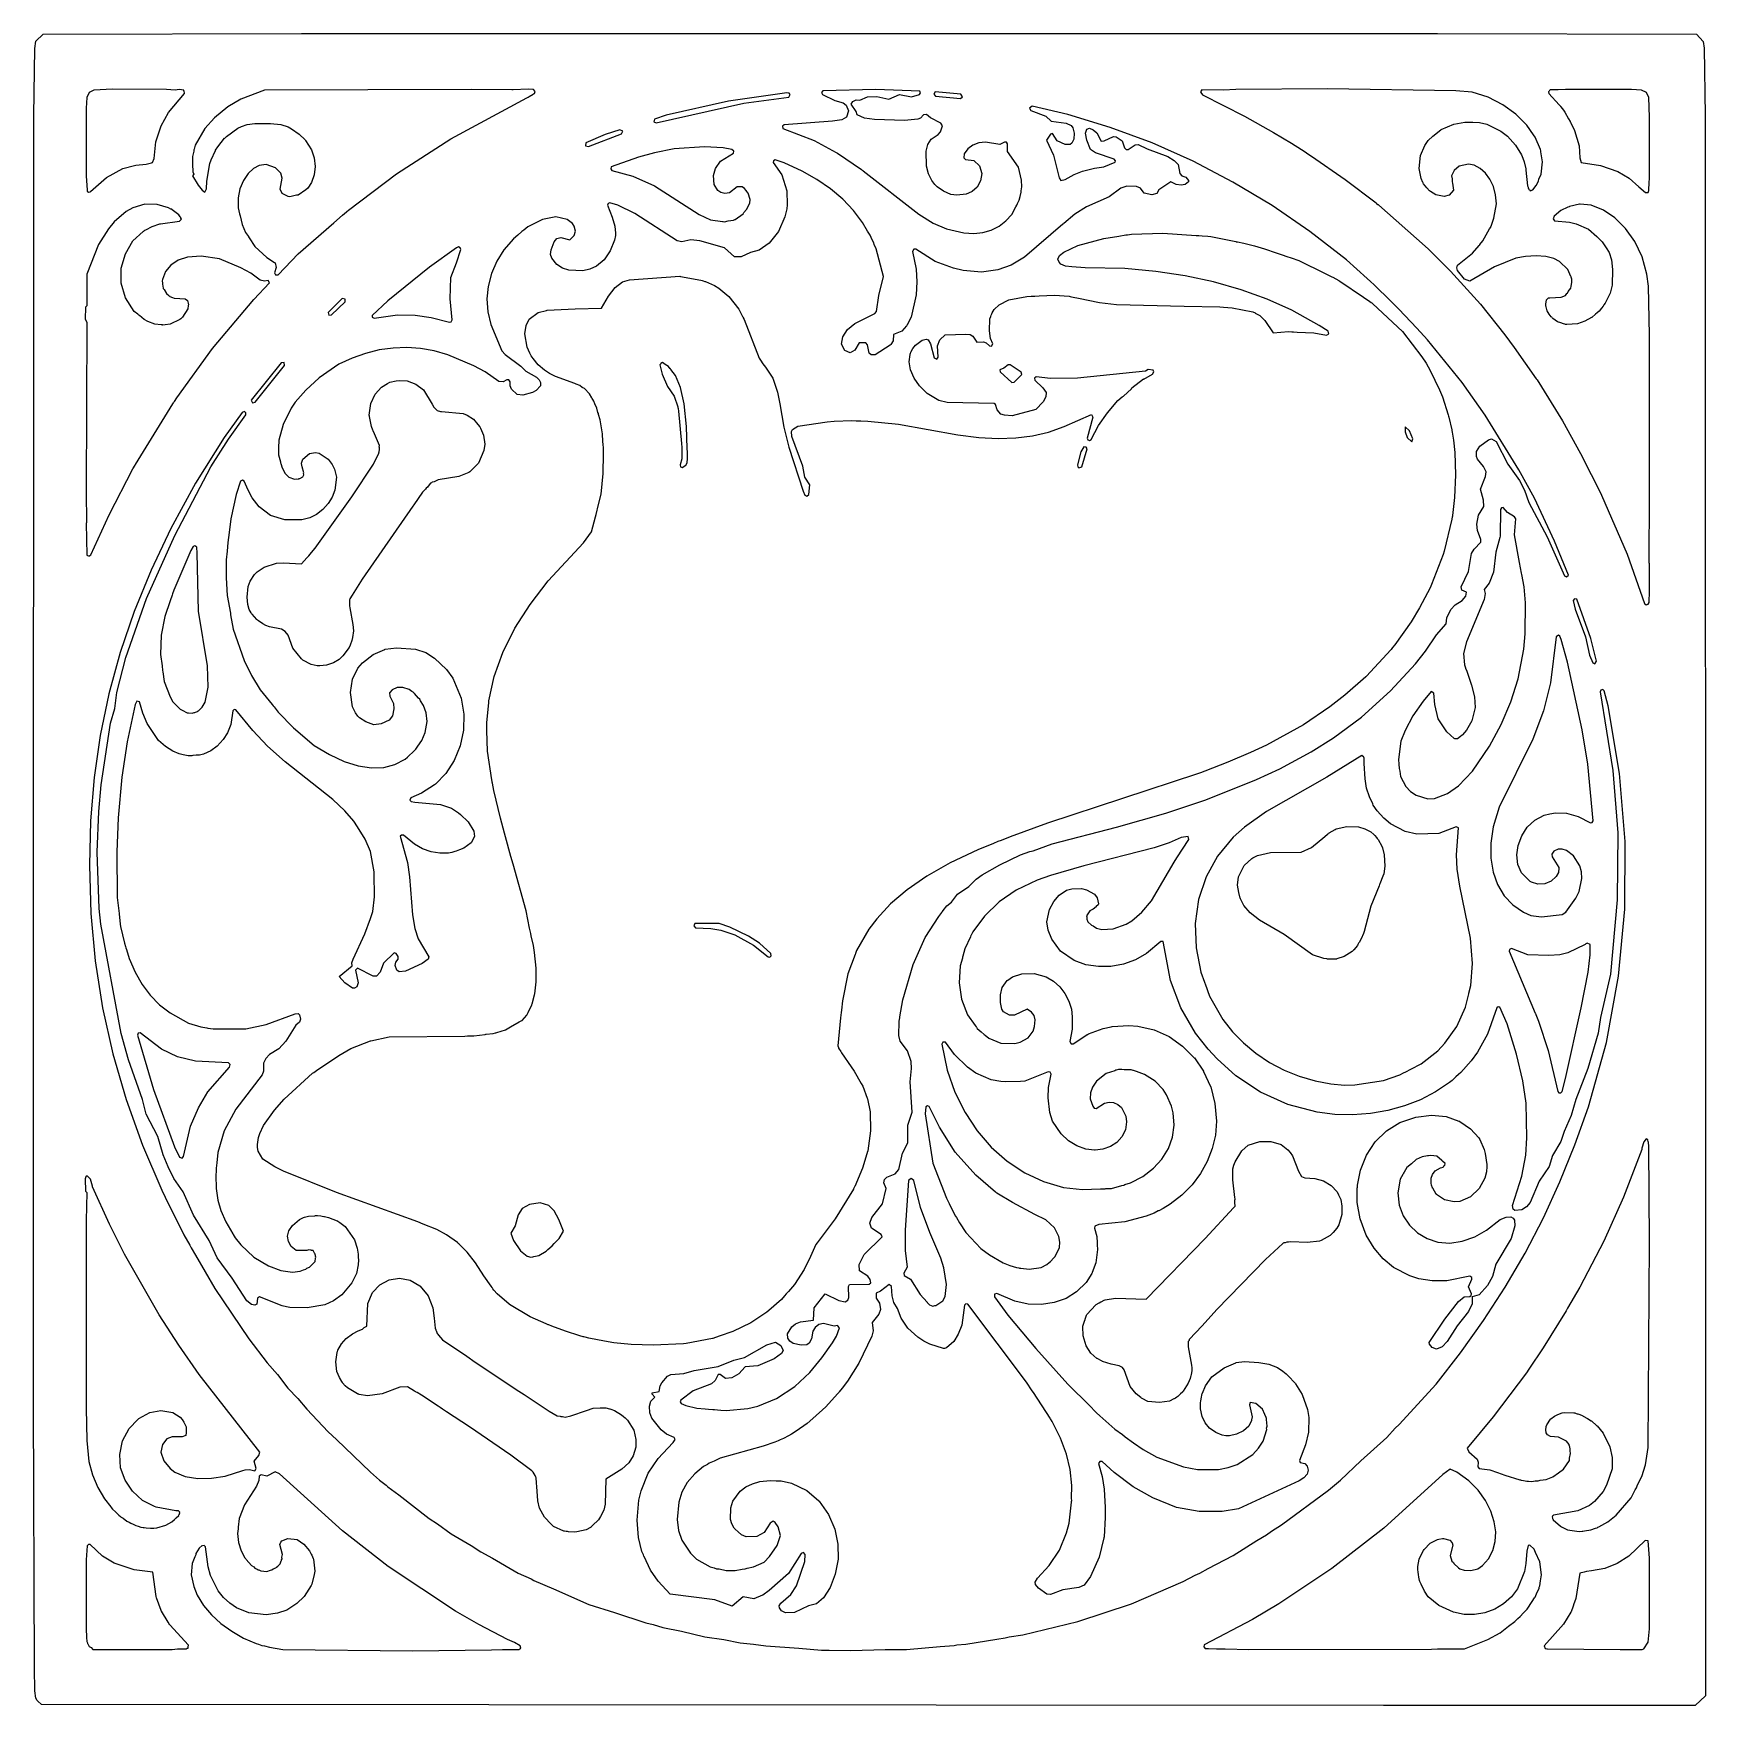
# Model space of a CAD drawing. Header units: millimetres. Extents: x 0 to 300, y 0 to 300.
import ezdxf

# ---------------------------------------------------------------- set-up
doc = ezdxf.new("R2010")
doc.units = ezdxf.units.MM
doc.layers.add('CUT', color=7, linetype='CONTINUOUS')

msp = doc.modelspace()

# ---------------------------------------------------------------- linework, layer by layer
at = {"layer": 'CUT'}
for points in [[(298.4994, 0.0504), (276.305, 0.0466), (274.5827, 0.0463), (265.4898, 0.0448), (242.5309, 0.0409), (1.4709, 0.2171), (0.8249, 0.8249), (0.7226, 0.9336), (0.4593, 1.3736), (0.3049, 2.6868), (0.2117, 6.7409), (0.059, 54.058), (0.0502, 90.5583), (0.0489, 95.7279), (0.0463, 106.8039), (0.0457, 109.0444), (0.121, 285.633), (0.3023, 297.6652), (0.4569, 298.9801), (1.7831, 300.2391), (48.2033, 300.3595), (252.216, 300.3595), (298.7183, 300.2389), (299.9663, 298.9243), (300.1151, 297.703), (300.299, 285.633), (300.3714, 87.3738), (300.3517, 1.8088)], [(9.6432, 288.8655), (9.5226, 286.9499), (9.5227, 279.6518), (9.4926, 277.7144), (9.5228, 276.7779), (9.5228, 274.7606), (9.6695, 272.229), (9.6754, 272.0465), (9.9053, 271.8509), (10.2392, 271.8979), (10.3049, 271.9571), (13.1917, 274.4697), (16.111, 276.0821), (18.1822, 276.6435), (18.456, 276.688), (20.3203, 276.8895), (21.226, 277.139), (21.4569, 277.1766), (21.7195, 277.9245), (22.0471, 280.9015), (22.9679, 283.7654), (24.2989, 286.1565), (27.1669, 289.5779), (27.1214, 290.0617), (27.0484, 290.0669), (27.034, 290.1676), (26.1925, 290.3206), (25.5183, 290.1772), (23.9218, 290.2922), (14.2707, 290.3225), (10.9197, 290.1721), (10.0372, 289.778)], [(34.9333, 287.159), (32.5754, 285.2199), (30.8132, 283.3123), (29.0993, 280.301), (28.9227, 279.5749), (28.8759, 279.4549), (28.8333, 279.2076), (28.6026, 278.2591), (28.6133, 277.9287), (28.6066, 277.8902), (28.6035, 276.3445), (28.6738, 276.0455), (28.6905, 275.527), (28.8445, 275.0818), (28.6374, 274.7765), (29.6052, 273.083), (30.3612, 272.206), (30.8451, 271.8733), (31.1475, 272.4781), (31.2076, 273.8474), (31.7259, 276.9844), (31.9879, 277.6853), (32.7445, 279.365), (32.763, 279.3946), (32.8876, 279.5931), (33.0325, 279.824), (33.1438, 280.0013), (34.3789, 281.5252), (34.3944, 281.541), (34.4602, 281.6079), (34.6394, 281.7906), (34.6939, 281.846), (36.7401, 283.3239), (37.4329, 283.6382), (38.4563, 284.0285), (39.7852, 284.21), (42.6257, 284.2097), (44.4844, 284.0202), (45.8099, 283.5645), (46.3899, 283.2158), (47.7421, 282.2888), (48.8265, 281.2514), (48.9269, 281.1426), (50.0109, 279.447), (50.4584, 277.9923), (50.6211, 276.4396), (50.4704, 274.9777), (50.0018, 273.613), (49.982, 273.5783), (49.3032, 272.5774), (48.9746, 272.2703), (47.5789, 271.3427), (47.3037, 271.2837), (46.0813, 271.0286), (45.7913, 271.0892), (44.7267, 271.6066), (44.3659, 272.373), (44.6947, 274.3407), (44.494, 275.2405), (43.5024, 276.2444), (41.8376, 276.824), (40.6136, 276.6563), (39.5742, 276.1029), (38.6011, 275.2152), (37.7462, 273.9501), (37.1276, 272.4765), (36.8029, 270.8245), (36.8025, 269.0491), (37.0678, 267.9482), (37.0951, 267.7699), (37.151, 267.603), (37.5231, 266.0588), (38.1505, 264.6308), (38.6467, 263.8722), (38.6669, 263.8342), (38.8074, 263.6265), (39.8253, 262.0703), (41.9524, 260.1178), (43.361, 259.2202), (43.38, 259.2055), (43.3941, 259.1947), (43.4004, 259.1898), (43.4552, 259.1477), (43.6345, 258.3363), (43.335, 257.3716), (43.5161, 256.9848), (43.973, 257.0187), (47.6173, 260.7557), (53.9964, 266.3657), (55.5697, 267.7102), (56.2517, 268.293), (56.3466, 268.3741), (56.6516, 268.6348), (65.2798, 275.1216), (75.0247, 281.4057), (88.6369, 288.7989), (88.9077, 288.9374), (89.1037, 289.0524), (89.81, 289.436), (89.8448, 289.4873), (90.0306, 289.5963), (90.161, 289.9421), (89.872, 290.2679), (88.9256, 290.3226), (86.1904, 290.2615), (85.9727, 290.2259), (78.6901, 290.2923), (41.5622, 290.1702), (37.3244, 288.5318)], [(111.8925, 284.2906), (127.6677, 287.8653), (135.6943, 288.9365), (135.986, 289.378), (135.793, 289.6548), (135.3763, 289.6879), (124.8582, 288.2114), (113.6887, 285.6762), (111.5753, 284.974), (111.4801, 284.4937)], [(164.0526, 265.2435), (167.1681, 264.5204), (168.9237, 264.4339), (170.5819, 264.6119), (172.0888, 265.0549), (173.4752, 265.7339), (174.713, 266.6768), (175.7651, 267.8559), (176.4943, 269.2448), (176.679, 269.5203), (176.8019, 269.8307), (177.1147, 270.4265), (177.2425, 271.0883), (177.434, 271.8511), (177.4339, 272.0798), (177.576, 272.8157), (177.5222, 274.0334), (176.9435, 276.3586), (174.9652, 279.1743), (174.9735, 280.5456), (174.7899, 280.8273), (174.4466, 280.8592), (173.6316, 280.4042), (171.0392, 280.8235), (169.8591, 280.7157), (168.7887, 280.306), (167.8406, 279.6157), (167.7449, 279.4838), (167.736, 279.4781), (167.6991, 279.4207), (167.2143, 278.7524), (167.1591, 277.9994), (167.4705, 277.7318), (168.928, 277.5369), (169.9402, 276.6019), (170.379, 275.2082), (170.1558, 273.8604), (169.5395, 272.7619), (168.6271, 271.9612), (168.6149, 271.9537), (168.6117, 271.9518), (168.5982, 271.9435), (168.5091, 271.8891), (167.5964, 271.5122), (165.8998, 271.3417), (164.815, 271.4615), (163.4754, 272.0228), (162.3419, 272.8273), (161.9463, 273.2469), (161.3877, 273.968), (160.8104, 275.1558), (160.4373, 276.493), (160.3727, 279.1913), (160.6884, 280.4126), (161.2578, 281.3724), (162.5448, 282.2157), (162.9708, 282.7028), (163.2994, 283.7512), (163.0488, 284.2288), (161.1354, 285.1848), (160.4493, 285.7842), (159.9126, 285.7188), (159.3855, 285.1684), (158.9176, 284.9784), (156.4887, 284.7286), (151.1144, 284.9092), (149.2999, 285.1607), (148.0004, 285.7626), (147.8216, 286.3382), (146.8877, 287.6598), (147.2056, 288.1251), (147.8013, 288.4581), (148.487, 288.3611), (149.8476, 288.9563), (151.5069, 289.0474), (153.7057, 288.5652), (155.5737, 289.3804), (157.7443, 288.9915), (159.1934, 289.3793), (159.3681, 289.6976), (159.2345, 289.9985), (151.3646, 290.2922), (141.8305, 290.0683), (141.6042, 289.7409), (141.7831, 289.3854), (143.9927, 288.329), (145.4701, 287.8886), (146.0241, 287.455), (146.4276, 286.4521), (146.0825, 285.293), (145.2154, 284.8567), (143.589, 284.6093), (134.8886, 283.9395), (134.5834, 283.6868), (134.6568, 283.2974), (140.2487, 281.1103), (144.2018, 279.0018), (144.4413, 278.8639), (148.7531, 275.9395), (148.8198, 275.8882), (148.8984, 275.828), (148.9999, 275.7501), (149.0601, 275.7039), (159.0598, 267.8796), (161.6618, 266.2631)], [(166.9305, 288.978), (166.6303, 289.4458), (162.0192, 289.8757), (161.7551, 289.4635), (162.0646, 289.1237), (166.5345, 288.6744)], [(279.36, 222.0714), (279.8269, 221.1601), (280.4788, 219.8878), (281.6668, 217.4562), (286.2692, 206.833), (289.4099, 197.9854), (289.686, 197.7426), (290.0412, 197.8372), (290.0416, 197.8408), (290.0441, 197.8411), (290.2411, 198.1507), (290.3223, 200.1666), (290.285, 205.2135), (290.2418, 205.2352), (290.3226, 217.4392), (290.2923, 246.1933), (290.1115, 254.9436), (289.8471, 257.1383), (288.9733, 260.2156), (287.6578, 262.9663), (286.0149, 265.3257), (284.1064, 267.234), (282.0649, 268.6359), (279.8512, 269.4896), (277.8298, 269.68), (277.7007, 269.6954), (275.9296, 269.2649), (275.8874, 269.2417), (275.6115, 269.1741), (274.3818, 268.5643), (273.1946, 267.5619), (272.9775, 267.0643), (273.2139, 266.7058), (275.9578, 266.4555), (277.161, 266.1681), (279.3487, 265.1788), (280.8499, 263.9182), (281.7909, 262.91), (282.5403, 261.8338), (283.0325, 261.0016), (283.4781, 259.6776), (283.6353, 257.9457), (283.5756, 255.1203), (283.2648, 253.731), (282.3503, 251.9441), (282.1133, 251.5997), (282.0452, 251.5007), (281.9575, 251.3732), (281.6943, 250.9908), (281.2801, 250.494), (280.9313, 250.1953), (280.6278, 249.9354), (279.9176, 249.327), (279.9017, 249.3135), (278.6633, 248.7047), (277.3811, 248.1982), (275.4596, 248.0644), (275.2247, 248.0765), (275.0778, 248.1267), (274.836, 248.2093), (274.3917, 248.361), (273.7897, 248.5666), (272.9282, 249.1905), (272.8713, 249.2452), (272.8101, 249.304), (272.7324, 249.3787), (272.6599, 249.4484), (272.3046, 249.9595), (271.9004, 250.563), (271.7168, 251.2539), (271.6848, 251.3926), (271.6633, 251.7521), (271.8224, 252.496), (272.1641, 252.8583), (272.273, 252.8689), (272.3034, 252.8719), (272.3374, 252.8752), (272.3836, 252.8797), (274.4206, 252.9727), (275.2443, 253.3153), (275.4812, 253.645), (275.5521, 253.6924), (275.724, 253.9829), (276.1577, 254.5864), (276.2068, 254.9482), (276.3794, 255.6555), (276.337, 255.9097), (276.3796, 256.2237), (276.2198, 256.6119), (276.2147, 256.6428), (276.1915, 256.6809), (275.6638, 257.9633), (274.1454, 259.3955), (273.0927, 259.959), (271.7087, 260.3211), (269.9505, 260.443), (268.0463, 260.3221), (266.2951, 259.9722), (262.4897, 258.4332), (258.0122, 255.8482), (257.088, 256.2102), (255.8437, 257.7976), (255.6956, 258.2427), (255.804, 258.7602), (258.5058, 260.9205), (259.6945, 262.2956), (259.8098, 262.4093), (259.8529, 262.4788), (260.3771, 263.0852), (261.5734, 265.2509), (261.7804, 265.5844), (261.8082, 265.676), (261.8418, 265.7369), (262.3624, 267.1767), (262.7982, 269.7506), (262.6524, 271.3831), (262.2546, 272.8927), (261.6497, 274.1844), (260.858, 275.2691), (259.912, 276.1218), (258.8346, 276.675), (257.7803, 276.8871), (256.0975, 276.4949), (255.1997, 275.7374), (254.7602, 274.7842), (254.8317, 274.2718), (254.8456, 273.7244), (254.9458, 273.4544), (255.1216, 272.1946), (254.3201, 271.3005), (253.4038, 271.0591), (252.2043, 271.286), (251.9156, 271.3968), (250.9729, 271.9719), (250.7765, 272.1099), (250.2912, 272.6424), (249.7241, 273.3583), (249.6518, 273.4873), (249.6335, 273.5199), (249.6283, 273.5292), (249.5877, 273.6016), (249.2885, 274.28), (248.9516, 276.1197), (249.1646, 278.4324), (249.938, 280.2364), (250.1932, 280.6218), (250.5786, 281.1419), (251.3641, 281.8845), (252.8034, 283.0251), (252.8089, 283.0279), (252.865, 283.0569), (252.8752, 283.0622), (252.9113, 283.0808), (255.1434, 284.0638), (257.133, 284.4454), (258.587, 284.4138), (259.7873, 284.3482), (261.0746, 284.0398), (263.6173, 282.7991), (264.8153, 281.8887), (266.2518, 280.3019), (267.3336, 278.5781), (267.5704, 277.9874), (267.7898, 277.3091), (268.0788, 276.0176), (268.1053, 275.8188), (268.4195, 272.9932), (268.5069, 272.751), (268.5374, 272.4892), (268.6232, 272.4284), (268.6576, 272.3333), (268.7728, 272.3226), (268.7729, 272.3225), (268.8794, 272.085), (269.3632, 272.2665), (269.9681, 273.0527), (270.3612, 273.839), (270.4345, 274.2055), (270.8488, 275.0971), (271.1116, 277.3001), (270.7994, 279.0974), (270.7853, 279.2516), (270.7647, 279.2972), (270.7305, 279.4941), (269.7818, 281.7188), (269.4695, 282.1599), (268.2993, 283.8845), (268.2111, 283.9172), (266.3215, 285.8358), (263.9897, 287.54), (261.3283, 288.9153), (258.4774, 289.8279), (255.5202, 290.0811), (232.496, 290.3831), (215.9936, 290.2622), (213.8097, 290.1732), (209.8892, 290.234), (209.6663, 289.8993), (209.8574, 289.5456), (209.8777, 289.535), (209.9889, 289.3371), (217.588, 285.4906), (222.7801, 282.5761), (225.9915, 280.649), (227.791, 279.4863), (228.2488, 279.1905), (229.0936, 278.6447), (229.5954, 278.3205), (235.618, 274.1564), (241.2053, 269.9081), (241.2889, 269.8445), (241.5316, 269.66), (241.5599, 269.6384), (241.7103, 269.5203), (250.0073, 262.1807), (250.5851, 261.6435), (254.5526, 257.6758), (259.9282, 251.7263), (264.3229, 246.201), (266.0113, 243.9362), (269.9544, 238.348), (270.1044, 238.1236), (270.1077, 238.1188), (270.108, 238.1182), (270.108, 238.1182), (274.6603, 230.7811), (277.8981, 224.9246), (279.0468, 222.6827)], [(289.6943, 271.7933), (290.0566, 271.8034), (290.2031, 272.1616), (290.2356, 273.6397), (290.2923, 274.2173), (290.2985, 276.5002), (290.3226, 277.5937), (290.31, 280.7354), (290.3225, 285.3326), (290.172, 288.8655), (289.778, 289.778), (288.8938, 290.172), (287.0403, 290.2926), (275.2142, 290.2923), (273.9047, 290.2135), (272.4728, 290.2318), (272.3635, 290.1208), (272.3628, 290.1208), (272.3588, 290.116), (272.2614, 290.0171), (272.2625, 290.001), (272.17, 289.8905), (272.2178, 289.5583), (274.082, 287.5423), (274.303, 287.2793), (274.3148, 287.2653), (274.4043, 287.1589), (274.8802, 286.593), (275.1083, 286.2456), (275.768, 285.0379), (276.0442, 284.5323), (276.0716, 284.4823), (276.0875, 284.4531), (276.8401, 282.9136), (277.6407, 280.1842), (277.7944, 278.0084), (278.0464, 277.1856), (281.4944, 276.64), (284.622, 275.5768), (286.6487, 274.3602), (288.4005, 272.8272), (289.5609, 271.7896), (289.5855, 271.7903), (289.5915, 271.785)], [(24.6307, 124.4456), (27.916, 122.6189), (30.0873, 121.9319), (31.1819, 121.7746), (31.3735, 121.7228), (32.3242, 121.6103), (32.6073, 121.5696), (38.187, 121.5671), (41.844, 122.3742), (47.0773, 124.2798), (47.5681, 124.3121), (47.8521, 124.0747), (47.9906, 123.3369), (47.845, 122.7738), (47.1546, 122.219), (45.3673, 119.3751), (44.1183, 118.0096), (42.4582, 116.976), (41.7732, 116.2295), (41.3917, 115.4221), (41.3677, 114.0011), (41.1292, 113.3037), (36.4129, 107.1336), (34.3141, 103.2721), (33.1356, 99.3737), (32.9727, 97.5102), (32.843, 96.5729), (32.8423, 96.0195), (32.7795, 95.3015), (32.8703, 92.8773), (33.1428, 90.8376), (33.7066, 88.9742), (34.5776, 86.9354), (35.8539, 84.79), (35.9092, 84.6865), (35.9302, 84.6617), (36.2889, 84.0587), (37.3086, 82.7733), (39.6429, 80.5949), (42.2561, 79.0096), (44.4657, 78.1988), (46.6002, 77.8711), (47.9327, 78.0511), (48.543, 78.3203), (48.95, 78.4325), (49.1384, 78.583), (49.6152, 78.7933), (50.6219, 79.8163), (50.681, 80.4189), (50.7688, 80.5817), (50.7135, 80.7506), (50.7255, 80.8727), (50.5625, 81.2115), (50.542, 81.2739), (50.5254, 81.2885), (50.2817, 81.795), (49.9544, 81.7906), (49.9184, 81.8222), (49.5248, 81.8755), (49.1636, 81.78), (47.2627, 81.7545), (46.3571, 82.4756), (45.8693, 83.3704), (45.6962, 84.3495), (45.9387, 85.3316), (46.5486, 86.2811), (47.8155, 87.3418), (48.5367, 87.6929), (48.7365, 87.7849), (49.4649, 87.923), (50.5802, 88.025), (50.6032, 88.0271), (50.7027, 88.0362), (51.0556, 88.0684), (51.6834, 88.0119), (51.9175, 87.9625), (52.1991, 87.9031), (52.3431, 87.8727), (53.0306, 87.7277), (54.5774, 87.1225), (54.5868, 87.1171), (54.6542, 87.0782), (54.7003, 87.0516), (55.1, 86.821), (56.0322, 86.0952), (57.6963, 83.6688), (58.206, 82.2151), (58.3638, 81.1124), (58.3892, 80.5536), (58.3968, 80.3872), (58.4017, 80.2796), (58.4112, 80.0708), (58.3939, 79.1773), (58.0579, 77.6524), (57.2581, 75.9843), (55.4339, 73.8264), (53.9495, 72.7092), (52.3993, 72.0225), (49.238, 71.4919), (46.0761, 71.5223), (45.4767, 71.6406), (44.7026, 71.8361), (40.6549, 73.4582), (40.2845, 73.2171), (40.1643, 72.1354), (39.792, 71.9781), (39.1961, 72.0556), (38.3465, 72.7427), (35.7466, 76.7932), (33.058, 80.4786), (31.637, 83.5616), (28.8066, 88.1023), (26.9508, 92.3291), (25.2904, 94.7156), (24.2204, 96.7905), (23.3235, 98.9559), (22.3916, 102.2647), (20.2749, 106.2578), (19.6047, 108.9024), (17.125, 116.009), (15.7907, 120.7415), (12.1317, 140.3974), (11.8263, 143.1974), (11.4921, 153.3334), (11.7946, 160.6228), (12.2185, 165.3797), (13.8869, 176.4793), (14.6438, 179.1141), (15.0379, 181.9904), (16.64, 188.2475), (20.3401, 198.8626), (25.4232, 210.2087), (31.895, 222.5179), (35.0847, 227.5025), (38.168, 231.8776), (38.192, 232.2076), (37.9539, 232.4372), (37.5137, 232.2994), (34.3194, 227.7894), (29.1545, 219.605), (24.7161, 211.4237), (21.183, 203.9353), (18.1632, 196.5383), (15.6497, 189.1494), (13.6032, 181.7761), (12.0584, 174.2951), (10.9722, 166.7174), (10.3086, 158.9569), (10.0979, 150.9553), (10.3704, 142.3181), (11.1562, 133.8025), (12.4556, 125.3775), (14.2981, 117.0746), (16.6841, 108.8622), (19.6138, 100.7096), (23.0869, 92.6171), (23.7193, 91.343), (23.8435, 91.0442), (24.4386, 89.8937), (27.0737, 84.5841), (28.1492, 82.7195), (28.4039, 82.2272), (29.1626, 80.9625), (32.6218, 74.9655), (38.7522, 65.935), (42.0431, 61.617), (43.8579, 59.4854), (45.7567, 57.0581), (47.5392, 55.1614), (49.1405, 53.2806), (52.9881, 49.2217), (54.4895, 47.8349), (60.5899, 41.9511), (62.1995, 40.5249), (63.4085, 39.5968), (63.7179, 39.311), (65.6507, 37.8755), (71.1459, 33.657), (72.6338, 32.6891), (75.0674, 30.8817), (78.6686, 28.7636), (80.3842, 27.6476), (82.5218, 26.4973), (87.0808, 23.8159), (89.4417, 22.7735), (89.923, 22.5145), (93.4361, 21.0098), (99.7707, 18.2128), (104.3886, 16.7686), (110.0619, 14.8942), (111.3711, 14.5848), (113.085, 14.0488), (116.4347, 13.3881), (120.6591, 12.3898), (124.0662, 11.883), (127.0043, 11.3034), (129.3814, 11.0923), (131.5877, 10.764), (137.5319, 10.3681), (141.5808, 10.0084), (142.791, 10.0179), (142.9561, 10.0069), (146.8795, 9.9462), (153.0381, 10.0978), (156.8376, 10.1275), (162.9269, 10.6637), (165.4052, 10.8531), (165.889, 10.9245), (167.4966, 11.066), (173.0677, 11.9836), (174.6008, 12.2098), (175.32, 12.3546), (177.734, 12.7522), (187.637, 15.1664), (197.237, 18.3349), (206.5349, 22.3023), (208.6947, 23.4371), (209.5592, 23.8157), (211.0531, 24.6761), (215.501, 27.0131), (219.7732, 29.6987), (221.5135, 30.7011), (222.4378, 31.3737), (224.1961, 32.479), (232.63, 38.714), (234.7838, 40.5333), (238.4391, 44.0003), (243.0993, 48.1863), (244.6285, 49.8709), (245.3253, 50.5318), (251.9568, 57.7657), (256.3777, 63.3976), (260.5149, 69.1965), (264.3803, 75.1766), (267.9435, 81.3072), (271.2351, 87.6197), (274.2243, 94.1123), (276.9116, 100.7562), (279.3279, 107.5548), (282.5508, 119.1515), (284.7312, 131.0523), (285.8469, 143.1002), (285.9071, 155.2355), (284.9079, 167.4686), (282.86, 179.6056), (282.1737, 182.2691), (281.9056, 182.5132), (281.5524, 182.4311), (281.4194, 182.0938), (283.7262, 168.0047), (284.6337, 156.7761), (284.5127, 144.7619), (283.3027, 131.3834), (281.52, 123.6367), (281.0909, 120.8014), (279.2072, 114.451), (277.0589, 108.9133), (276.2403, 106.0054), (274.9505, 103.1558), (274.3956, 101.3485), (272.8867, 98.8151), (272.3077, 96.8692), (270.4924, 94.2055), (268.8658, 90.386), (268.2274, 89.6257), (267.3594, 89.0992), (266.1342, 88.9596), (265.822, 89.203), (265.6758, 89.8787), (267.3791, 95.1455), (268.0937, 98.8957), (268.2762, 101.9911), (268.1247, 108.2248), (267.5554, 112.2396), (266.4368, 117.047), (264.7224, 122.4907), (263.4366, 125.5016), (263.1002, 125.5447), (262.8724, 125.344), (261.2302, 120.652), (259.4162, 117.3867), (258.2869, 115.8277), (256.4085, 113.7671), (255.9744, 113.3567), (255.5357, 112.942), (255.2171, 112.6409), (254.8453, 112.2893), (254.4095, 111.924), (251.8797, 110.2505), (249.1677, 108.8513), (246.3139, 107.7398), (243.2981, 106.915), (240.1954, 106.3657), (236.9881, 106.1193), (233.794, 106.2124), (230.5867, 106.6133), (225.3517, 108.0063), (220.4519, 110.1976), (215.9786, 113.1492), (212.6395, 116.1776), (211.0452, 117.958), (208.7365, 120.8174), (206.119, 125.383), (204.2922, 130.2853), (202.9633, 137.2873), (202.5271, 137.2899), (199.9871, 135.0985), (197.9642, 133.9509), (195.8128, 133.1872), (193.5663, 132.7936), (191.3197, 132.7622), (189.0791, 133.1019), (186.958, 133.8861), (184.4942, 135.5596), (182.9489, 137.701), (182.3017, 139.2843), (182.0579, 140.7791), (182.5638, 143.0188), (183.3102, 144.4417), (184.2887, 145.6039), (185.6084, 146.4603), (186.5246, 146.7268), (188.3114, 146.761), (189.2001, 146.5371), (190.604, 145.7611), (191.0963, 145.1144), (191.367, 144.0393), (191.3013, 143.8531), (190.9239, 143.5294), (190.9102, 143.5177), (190.9094, 143.517), (190.3683, 143.053), (189.7754, 142.749), (189.1902, 141.8686), (189.2515, 141.7141), (189.2315, 141.2653), (189.4465, 140.7954), (190.0798, 140.2207), (190.353, 140.0946), (190.9511, 139.6633), (191.9266, 139.4099), (193.985, 139.53), (196.3319, 140.4077), (197.3183, 140.9934), (199.1266, 142.5093), (200.8847, 144.5695), (204.9285, 151.5089), (204.9335, 151.5172), (204.9423, 151.5317), (204.9437, 151.534), (205.4002, 152.2879), (207.5398, 155.5955), (207.4295, 156.1026), (206.1685, 155.9282), (204.0366, 154.9783), (201.3419, 154.1197), (188.7254, 150.8823), (182.7046, 149.1364), (180.3363, 148.2859), (176.5807, 146.4979), (173.4723, 144.3793), (170.8436, 141.8446), (168.7797, 139.0324), (168.4856, 138.4114), (168.434, 138.3386), (168.3489, 138.1226), (167.3341, 135.9799), (166.9771, 134.6415), (166.9029, 134.4532), (166.8828, 134.2881), (166.5042, 132.869), (166.3001, 129.8345), (166.7084, 126.9034), (167.8175, 124.0933), (169.1913, 122.1817), (169.3452, 121.9337), (169.4218, 121.861), (169.5751, 121.6477), (170.2764, 121.0502), (170.7828, 120.5698), (170.9946, 120.4383), (171.6374, 119.8907), (173.7756, 119.0209), (176.3364, 118.9385), (177.267, 119.1822), (178.6962, 119.9689), (179.5975, 121.1882), (179.8418, 121.9994), (179.9395, 123.201), (179.7749, 123.9579), (179.3166, 124.5866), (178.5414, 125.1311), (176.2536, 124.0522), (175.3576, 124.0658), (174.2877, 124.6263), (173.9572, 125.1204), (173.7094, 126.2892), (173.7399, 127.6878), (174.0476, 129.0281), (174.9371, 130.2633), (175.0249, 130.33), (175.8874, 130.9023), (177.5761, 131.4792), (179.7547, 131.5495), (181.9107, 130.9332), (183.2663, 130.1479), (184.3866, 129.1519), (185.2868, 127.9424), (185.9984, 126.5805), (186.4631, 125.0939), (186.6387, 123.7663), (186.6292, 122.9864), (186.6257, 122.702), (186.623, 122.474), (186.6114, 121.5218), (186.2167, 119.2851), (186.4263, 118.8995), (186.7988, 118.9079), (189.2358, 120.4976), (189.3274, 120.5477), (189.3314, 120.5499), (189.3635, 120.5676), (189.5313, 120.6596), (192.2045, 121.6474), (193.6339, 121.9677), (193.7749, 121.9945), (196.799, 122.204), (198.3879, 122.0804), (201.3255, 121.3763), (204.0225, 120.1809), (206.4439, 118.4952), (208.5276, 116.376), (208.5477, 116.3522), (208.5511, 116.3482), (208.5522, 116.3468), (208.553, 116.3459), (210.1907, 113.9619), (210.2052, 113.937), (210.2092, 113.93), (210.2162, 113.9181), (210.2231, 113.9062), (211.4751, 111.2257), (211.4888, 111.1901), (212.2615, 108.1785), (212.5355, 104.9721), (212.3256, 102.5141), (211.7788, 100.0965), (210.8833, 97.7713), (209.6423, 95.5901), (208.1492, 93.5741), (206.2772, 91.7003), (204.1974, 90.0834), (202.933, 89.3368), (202.1506, 88.9237), (202.1398, 88.918), (202.0694, 88.8808), (201.3588, 88.5056), (199.916, 87.9286), (196.0562, 86.9173), (191.372, 86.4307), (190.6918, 86.1441), (190.5978, 85.787), (191.0595, 84.2991), (191.0603, 84.292), (191.1118, 83.1763), (191.1137, 83.135), (191.1285, 82.8151), (191.1684, 81.952), (190.8433, 79.5302), (190.2107, 77.7901), (190.2105, 77.7898), (190.2097, 77.7884), (190.1964, 77.7645), (190.1176, 77.6235), (189.1083, 76.0435), (187.4693, 74.4007), (187.384, 74.3182), (185.5021, 73.1763), (183.4056, 72.4151), (181.0984, 72.0673), (178.702, 72.1593), (176.3028, 72.6744), (173.0615, 74.0396), (172.6834, 73.9054), (172.6402, 73.4739), (175.0572, 70.1627), (180.0682, 64.1861), (185.841, 57.779), (189.7873, 53.8542), (190.824, 52.7969), (191.0031, 52.6451), (191.5491, 52.1021), (194.2946, 49.6893), (195.6577, 48.7002), (196.1405, 48.291), (197.6469, 47.2567), (199.3561, 46.0165), (201.794, 44.6651), (206.5814, 42.9405), (209.1123, 42.4535), (212.8682, 42.4593), (214.6015, 42.7836), (216.2336, 43.3476), (219.0474, 45.1237), (220.082, 46.2468), (220.9079, 47.5449), (221.5469, 49.5932), (221.5397, 49.8699), (221.6418, 50.2174), (221.4995, 51.428), (221.4941, 51.6387), (221.4669, 51.7054), (221.4594, 51.7693), (221.211, 52.3337), (220.8195, 53.2948), (219.5814, 54.3033), (218.6019, 54.4492), (218.4386, 54.0575), (218.9158, 51.922), (218.8464, 51.3384), (218.8252, 51.2633), (218.3461, 50.2364), (217.4012, 49.3589), (216.1379, 48.759), (214.8785, 48.4823), (214.2276, 48.4826), (213.5593, 48.602), (212.4039, 49.0806), (211.3007, 49.8411), (210.4871, 50.8434), (209.9342, 51.9753), (209.6687, 53.3254), (209.6676, 54.3877), (209.7157, 54.7469), (209.7378, 54.9116), (209.7493, 54.9977), (209.7644, 55.1105), (209.9779, 56.0898), (210.0073, 56.1635), (210.5705, 57.4678), (211.7127, 59.0747), (213.9334, 60.6868), (215.9805, 61.6041), (216.0813, 61.6286), (217.5373, 61.8103), (220.1617, 61.6575), (221.9565, 61.3446), (223.4842, 60.7464), (224.4712, 60.0795), (225.0459, 59.6472), (225.6074, 59.1041), (226.5032, 58.1076), (226.5872, 58.0141), (226.6475, 57.947), (226.7495, 57.8336), (227.9171, 55.8982), (228.8564, 53.2321), (229.1099, 51.7697), (229.0715, 49.1135), (228.4964, 46.8753), (227.4248, 44.0583), (227.5853, 43.724), (228.4095, 43.5275), (228.8058, 43.0528), (228.9882, 42.3359), (228.8157, 41.58), (228.2475, 40.9362), (227.3504, 40.376), (216.4682, 35.4024), (213.5588, 34.9003), (209.4211, 34.8991), (205.328, 35.6381), (201.0686, 37.3433), (197.5363, 39.3545), (194.1431, 41.8692), (191.9754, 43.8468), (191.5513, 43.896), (191.34, 43.4898), (191.9932, 41.1903), (192.3617, 38.9), (192.5372, 35.5852), (192.528, 33.7952), (192.3649, 30.367), (192.3243, 30.1391), (191.4702, 26.7065), (189.8887, 23.2415), (188.7717, 21.6644), (187.8194, 21.2604), (184.9298, 20.8461), (182.6889, 19.9916), (182.0308, 20.0383), (180.549, 21.1365), (180.028, 21.7895), (179.9453, 22.1826), (180.391, 22.916), (182.5079, 25.1864), (184.358, 27.94), (185.5982, 31.0419), (186.0483, 32.7766), (186.5022, 36.583), (186.5035, 36.709), (186.5272, 36.897), (186.5089, 37.2566), (186.5319, 39.5829), (186.235, 42.4282), (185.5787, 45.2161), (184.5141, 48.0781), (183.0283, 51.0794), (182.7206, 51.5483), (182.6536, 51.6761), (179.6412, 56.284), (179.4152, 56.5849), (178.4116, 58.1142), (167.8992, 72.1092), (167.5133, 72.1895), (167.2632, 71.9288), (166.7787, 68.343), (166.1472, 66.7567), (165.33, 65.4459), (164.0348, 64.2676), (163.6693, 64.146), (163.4948, 64.1644), (161.0693, 64.9372), (159.9544, 65.4911), (158.8662, 66.196), (157.081, 67.8356), (155.8984, 69.6253), (155.2461, 71.3516), (154.5565, 72.4596), (154.264, 73.6288), (154.1505, 75.3349), (153.7297, 75.6372), (152.1952, 74.4571), (151.3865, 74.0916), (151.3842, 73.2115), (152.0115, 72.3151), (152.1989, 71.2037), (151.8881, 70.3632), (150.6616, 68.8358), (150.8434, 67.3574), (150.6172, 66.393), (148.2835, 61.5124), (146.2751, 58.284), (145.3172, 57.0213), (144.78, 56.3883), (144.6713, 56.2604), (144.6007, 56.1771), (144.4599, 56.0113), (142.3912, 53.7209), (140.0045, 51.5813), (138.9892, 50.6928), (137.0474, 49.3381), (136.1875, 48.8055), (135.9867, 48.6812), (135.8855, 48.6185), (135.6502, 48.4727), (134.774, 47.9917), (134.1595, 47.7478), (133.9335, 47.6581), (133.8044, 47.6068), (133.1964, 47.3655), (131.1343, 46.6139), (123.4099, 44.4728), (122.31, 43.9244), (121.4409, 43.5601), (121.1173, 43.3298), (120.3794, 42.9619), (118.8279, 41.6547), (117.4654, 40.0767), (116.5232, 38.3885), (115.9364, 36.5526), (115.6729, 33.4748), (115.9169, 31.471), (116.5106, 29.764), (118.0523, 27.4365), (119.1603, 26.3624), (121.6167, 24.9339), (122.3125, 24.7825), (122.7215, 24.6059), (123.2213, 24.5848), (124.4618, 24.3149), (126.0899, 24.3153), (127.3457, 24.5647), (127.9055, 24.6116), (128.2597, 24.7461), (129.3601, 24.9646), (131.3112, 25.8123), (132.2721, 26.8149), (133.6207, 28.7763), (134.2107, 30.584), (133.8256, 32.1124), (133.284, 32.9194), (132.8826, 33.1558), (132.3593, 32.82), (131.2821, 31.096), (129.9967, 30.3779), (128.0591, 30.3157), (127.1916, 30.6875), (126.6253, 31.2129), (126.0906, 31.7091), (126.0537, 31.7433), (125.9052, 31.8811), (125.4694, 32.6493), (125.4656, 32.6579), (125.2692, 33.482), (125.3227, 35.5748), (125.6893, 36.7667), (127.0024, 38.5683), (127.9954, 39.3111), (129.1985, 39.8788), (130.5316, 40.2782), (132.3809, 40.4748), (133.4642, 40.4246), (133.9359, 40.4028), (134.1142, 40.3946), (134.3455, 40.3838), (136.2267, 40.0011), (138.9435, 38.6881), (141.0883, 36.8371), (141.174, 36.7527), (142.8263, 34.3457), (143.9622, 31.7431), (144.5491, 29.0421), (144.5836, 26.3099), (144.0655, 23.6675), (143.132, 21.271), (141.9516, 19.4163), (140.6879, 18.3196), (139.2749, 17.9579), (136.7269, 16.7642), (135.1405, 16.7052), (134.4096, 17.046), (134.0513, 17.5732), (134.0106, 17.9314), (134.2604, 18.457), (136.0833, 19.9813), (137.0807, 21.5707), (138.5688, 25.9404), (138.6666, 27.1798), (138.3399, 27.5101), (137.947, 27.3295), (135.6826, 23.7626), (132.1714, 20.6869), (131.0306, 19.8961), (130.9731, 19.8578), (130.9718, 19.8572), (130.9716, 19.8572), (130.9714, 19.857), (130.9707, 19.8567), (129.4056, 19.1826), (127.5168, 19.564), (125.5298, 17.9054), (122.4509, 19.029), (114.3783, 20.0692), (112.2791, 22.3607), (110.8671, 24.3854), (109.7134, 26.8154), (109.7095, 26.8248), (109.6835, 26.8874), (109.5976, 27.094), (109.3316, 27.7342), (108.6946, 30.2544), (108.4778, 33.3217), (108.788, 36.9506), (109.1882, 38.6348), (110.4508, 41.7618), (112.2548, 44.4093), (113.0865, 45.3184), (114.9612, 47.303), (115.2893, 47.8541), (115.1109, 48.1763), (113.7616, 48.7739), (112.7995, 49.5447), (111.0901, 51.6724), (110.7845, 52.6202), (110.721, 53.7858), (110.9534, 54.6854), (111.6448, 55.454), (111.1656, 55.9657), (111.1874, 56.2), (112.4296, 56.4641), (112.5967, 57.4937), (112.9267, 58.0255), (113.9448, 59.1712), (114.5208, 59.503), (116.8503, 59.6885), (118.7279, 60.1996), (123.034, 60.9291), (125.8397, 62.0651), (127.7409, 62.5793), (131.7977, 64.8171), (133.3221, 65.3181), (134.26, 64.6929), (134.6927, 63.8184), (134.405, 63.2827), (133.0954, 62.3079), (130.1317, 61.0607), (127.8523, 60.8893), (126.7592, 59.5985), (125.5109, 58.8845), (124.3527, 58.7998), (123.3943, 59.502), (123.0481, 59.5217), (122.4679, 58.396), (121.8517, 57.8369), (118.5412, 56.5561), (116.3381, 54.8936), (116.2095, 54.5911), (116.3884, 54.2759), (117.2007, 53.9158), (119.1778, 53.4632), (120.7136, 53.3412), (121.2814, 53.2508), (122.0943, 53.2315), (122.3855, 53.2084), (122.8955, 53.1291), (123.4901, 53.1207), (124.4848, 53.0417), (128.3485, 53.3681), (130.1407, 53.7841), (133.5216, 55.1857), (136.7895, 57.3705), (139.5111, 59.8803), (141.6592, 62.4761), (143.5518, 65.1783), (144.2544, 66.4015), (144.8221, 67.9068), (144.4717, 68.2858), (143.8385, 68.1668), (141.9416, 68.6492), (141.0844, 68.4577), (140.448, 67.96), (140.0225, 67.3047), (139.763, 65.8858), (139.3726, 65.1376), (138.9312, 64.8485), (137.939, 64.748), (136.5131, 65.0865), (135.8853, 65.4686), (135.5342, 66.0489), (135.5028, 66.7998), (136.2482, 68.0436), (136.9429, 68.5828), (137.8148, 68.9398), (140.1421, 69.2307), (140.2534, 71.4925), (142.2533, 74.0062), (144.6919, 72.7949), (145.8612, 72.5708), (146.2876, 72.8356), (146.519, 73.323), (146.4315, 75.2888), (146.6157, 75.6866), (150.1341, 75.7489), (150.44, 75.9606), (150.3387, 76.5364), (149.883, 77.1445), (148.399, 78.1235), (148.3392, 79.2656), (149.2396, 81.0387), (152.4685, 84.233), (152.3339, 84.6726), (150.5622, 85.7524), (150.2831, 86.679), (150.6513, 87.6809), (152.5251, 90.1428), (153.2285, 92.8791), (152.786, 93.9528), (152.8992, 94.5144), (153.3474, 94.9613), (154.8133, 95.5183), (155.5042, 96.3232), (156.1436, 99.2364), (157.1025, 101.1359), (157.0769, 104.2869), (157.8616, 106.5884), (157.5302, 112.0551), (157.7722, 114.4409), (157.6865, 115.7424), (157.0501, 117.6398), (155.7235, 119.3933), (155.4737, 120.4142), (155.5358, 122.8861), (155.604, 123.3005), (155.6218, 123.4082), (155.6391, 123.5137), (155.6778, 123.749), (156.2034, 126.7821), (158.0533, 133.154), (160.212, 137.962), (162.6582, 141.7795), (163.1852, 142.4973), (163.2141, 142.5367), (163.291, 142.6414), (163.4539, 142.8632), (164.097, 143.6476), (164.9451, 144.317), (166.0414, 145.772), (168.0484, 147.175), (169.3397, 148.4353), (170.462, 149.2149), (173.6177, 151.065), (177.3123, 152.8152), (178.9787, 153.414), (179.6103, 153.5557), (183.0379, 154.8003), (194.5782, 157.7911), (203.4096, 160.3015), (210.6271, 162.7177), (219.718, 166.3424), (223.8815, 168.2735), (229.521, 171.3197), (233.5677, 173.8267), (238.6014, 177.5656), (243.7566, 182.2693), (248.2674, 187.1107), (250.0583, 189.3881), (252.0257, 192.3521), (253.8108, 194.2942), (253.8944, 195.4052), (254.6297, 196.8924), (255.3781, 197.7298), (256.6653, 198.5308), (257.344, 199.2875), (257.4176, 199.9843), (256.5983, 200.3905), (256.4872, 200.9401), (257.7658, 203.6941), (258.3496, 206.9491), (258.8006, 207.7152), (260.0173, 208.9649), (260.0388, 209.4444), (259.4239, 211.0599), (259.2666, 212.2096), (259.6075, 213.8149), (260.5623, 215.3765), (260.4803, 216.5307), (259.9607, 218.5136), (260.8345, 220.7639), (260.9486, 221.6128), (260.5118, 222.5642), (259.3989, 223.8948), (259.2034, 224.3893), (259.2345, 225.2596), (259.8509, 226.2461), (261.3883, 227.3839), (261.953, 227.5285), (262.7477, 227.0703), (264.8294, 222.9831), (266.9775, 220.0478), (267.8288, 218.3455), (268.6185, 216.1004), (271.9444, 209.9624), (275.0246, 202.9527), (275.4134, 202.7528), (275.7435, 203.0393), (273.2526, 209.1902), (269.6268, 216.8641), (266.8488, 221.9665), (260.8074, 231.813), (256.6416, 237.6688), (250.4313, 245.3565), (248.4913, 247.3988), (245.2581, 250.863), (244.2446, 251.8695), (244.1175, 252.0033), (243.8344, 252.2769), (240.8565, 255.2346), (240.1825, 255.8063), (239.6093, 256.3603), (235.8631, 259.7126), (229.2813, 264.784), (222.5057, 269.4517), (215.4802, 273.661), (208.3141, 277.3947), (200.9793, 280.6855), (193.4598, 283.4647), (185.8279, 285.7964), (179.3973, 287.2823), (178.9604, 286.9467), (179.1853, 286.5407), (181.8593, 285.4808), (182.819, 284.5795), (185.5285, 284.2625), (186.4123, 283.8367), (186.7296, 283.4024), (186.9813, 282.4719), (186.8913, 281.383), (186.5598, 280.6566), (186.2314, 280.4259), (185.3644, 280.4177), (183.9238, 281.0919), (183.0852, 282.3897), (182.7061, 282.2639), (181.9915, 281.1717), (183.2548, 278.4938), (184.2695, 274.4397), (184.5828, 273.9734), (185.3679, 274.1012), (186.9448, 275.0218), (188.4659, 275.6127), (190.6494, 276.1892), (192.3017, 276.4059), (194.3532, 277.2144), (194.3902, 277.5066), (194.179, 277.7589), (190.7846, 278.9032), (189.9268, 279.496), (189.2648, 281.212), (189.0121, 282.4375), (189.2718, 283.1654), (189.7424, 283.363), (190.4076, 283.0682), (191.0377, 282.4817), (191.8019, 281.0036), (192.3558, 281.0545), (194.0147, 281.8374), (194.5223, 281.8101), (195.615, 281.047), (196.0138, 279.838), (196.3182, 279.4985), (196.6602, 279.5205), (197.9247, 280.346), (198.4931, 280.3994), (200.0894, 279.6195), (203.7937, 278.2482), (204.9074, 277.526), (205.6188, 276.7916), (205.9223, 275.1818), (206.2833, 274.7738), (207.0383, 274.5557), (207.5212, 273.939), (207.4993, 273.694), (206.8771, 273.254), (206.2083, 273.1149), (205.2585, 273.2423), (204.3234, 273.6896), (202.1581, 272.2486), (201.7903, 271.6328), (200.9261, 271.3629), (199.5221, 271.6909), (198.8786, 272.5478), (198.1918, 272.8491), (196.4191, 272.9337), (195.3762, 272.5483), (193.2753, 271.0187), (189.1853, 269.2152), (187.0617, 267.9112), (185.1219, 266.2452), (185.0407, 266.1852), (184.9452, 266.0934), (178.0485, 260.1701), (175.6533, 258.7618), (173.2321, 257.9144), (170.3, 257.5107), (167.0078, 257.7827), (165.2919, 258.1789), (161.9943, 259.397), (158.5363, 261.5987), (158.1419, 261.6053), (157.9463, 261.2178), (158.6089, 258.0463), (158.7353, 255.7287), (158.5806, 253.4408), (157.6636, 249.4187), (156.9939, 248.0517), (156.9798, 248.0293), (156.9505, 247.9829), (156.932, 247.9535), (156.8523, 247.8269), (156.0061, 246.8896), (154.5298, 246.3078), (154.4319, 245.1366), (154.0412, 244.4944), (153.8947, 244.3645), (151.2345, 242.6194), (150.5002, 242.6352), (150.1697, 242.9189), (149.8786, 244.4422), (149.5721, 244.8159), (148.382, 244.8197), (147.5791, 243.4521), (146.7462, 242.9948), (145.7909, 243.3956), (145.1915, 244.5753), (145.3894, 245.8845), (146.2658, 247.2069), (147.6036, 248.2409), (151.1919, 250.0605), (151.4579, 250.4016), (151.8778, 253.2786), (152.7012, 256.6892), (151.3811, 261.7044), (151.0545, 262.4325), (150.9631, 262.7229), (150.6585, 263.3157), (150.3037, 264.1069), (149.871, 264.8487), (149.8655, 264.8595), (149.8593, 264.8688), (148.9587, 266.4128), (147.3112, 268.5744), (145.3908, 270.5882), (143.2335, 272.4483), (140.7395, 274.1527), (138.0871, 275.6428), (134.9015, 277.1466), (133.2703, 277.6781), (132.9521, 277.4881), (132.9214, 277.1533), (134.4372, 274.9762), (135.3397, 272.0861), (135.4499, 269.5616), (135.3671, 268.882), (134.9858, 267.4217), (133.845, 264.8051), (132.19, 262.7196), (130.3826, 261.4073), (128.862, 261.0276), (127.1376, 260.2417), (125.9522, 260.2123), (124.1366, 261.8368), (119.7211, 263.1068), (118.098, 263.2863), (116.5127, 262.9554), (115.6569, 263.0897), (108.0307, 268.0362), (105.0264, 269.5244), (103.5563, 269.9453), (103.2502, 269.8228), (103.1474, 269.5096), (104.0159, 267.3796), (104.446, 265.725), (104.5772, 264.4929), (104.574, 264.2687), (104.5726, 264.1729), (104.5725, 264.1655), (104.5714, 264.088), (104.4161, 263.2346), (103.6079, 261.3353), (102.5656, 259.7109), (101.1735, 258.5379), (99.9838, 258.0051), (98.7098, 257.7216), (96.2095, 257.8189), (95.0781, 258.2273), (94.0745, 258.8541), (93.1289, 260.0031), (92.9043, 260.6665), (93.0259, 261.4994), (93.5641, 262.9305), (94.046, 263.5164), (94.7741, 263.7046), (96.3662, 263.3207), (97.189, 264.0597), (97.3746, 264.8564), (97.1546, 265.7624), (96.8434, 266.2393), (95.9363, 266.922), (93.8959, 267.3953), (91.4584, 266.9554), (88.8278, 265.6069), (88.1113, 265.014), (87.7506, 264.7655), (87.0405, 264.1278), (86.2655, 263.4865), (84.5574, 261.5016), (83.2603, 259.4359), (82.3053, 257.2275), (81.7049, 254.9294), (81.5004, 252.6669), (81.6496, 250.3421), (82.1859, 248.0773), (84.154, 243.3567), (84.7831, 242.6694), (87.6076, 240.6251), (88.4825, 239.6901), (90.3879, 238.6295), (90.8864, 238.1171), (91.1116, 237.6478), (91.0934, 237.0928), (90.3561, 236.2482), (89.6789, 235.8842), (87.9184, 235.3726), (86.9005, 235.5373), (85.9207, 236.4983), (85.6796, 237.0555), (85.6749, 237.8112), (85.4312, 238.1222), (85.0489, 238.1609), (84.4241, 237.7629), (83.6438, 237.8626), (81.1893, 239.5707), (79.1456, 240.6835), (74.4615, 242.6372), (72.0385, 243.3258), (69.5781, 243.7481), (67.1227, 243.9296), (64.662, 243.8419), (62.1644, 243.5065), (59.7077, 242.9056), (57.2765, 242.0629), (54.9089, 240.9519), (51.353, 238.4975), (48.9804, 236.3039), (47.0528, 234.11), (46.3483, 233.0678), (44.9021, 230.1465), (44.1237, 227.3204), (44.1069, 226.6234), (44.0895, 226.543), (44.0311, 225.3995), (44.0719, 225.1795), (44.0593, 224.661), (44.4014, 223.399), (44.4346, 223.2198), (44.4779, 223.1169), (44.69, 222.3344), (45.2442, 221.3357), (45.9147, 220.6418), (46.9336, 220.315), (47.2384, 220.3465), (47.5697, 220.3135), (47.6741, 220.3876), (47.7465, 220.3989), (47.8938, 220.4141), (48.4019, 220.697), (48.5993, 221.1066), (48.5539, 221.3276), (48.585, 221.4379), (48.31, 222.5176), (48.1832, 223.1363), (48.1844, 223.1578), (48.1848, 223.1645), (48.1852, 223.1713), (48.1869, 223.2021), (48.4122, 223.9008), (49.6273, 224.9174), (50.7266, 225.117), (51.3911, 224.9794), (52.9844, 223.9011), (53.7054, 222.9601), (54.1213, 222.0798), (54.4562, 220.6384), (54.1814, 218.3164), (53.7132, 217.1008), (52.9677, 215.95), (51.994, 214.8538), (50.8712, 213.9548), (49.66, 213.3489), (48.2616, 213.0016), (45.1739, 212.9939), (42.6361, 213.8028), (40.5711, 215.3093), (39.3588, 216.9555), (38.606, 218.3084), (37.8957, 219.9335), (37.5737, 220.102), (37.2526, 219.9318), (36.4286, 217.5243), (35.4995, 213.1777), (35.2261, 210.7115), (34.9542, 208.9597), (34.8568, 207.3805), (34.6847, 205.8278), (34.6541, 202.5794), (34.8637, 199.3881), (35.414, 196.2366), (35.4411, 196.048), (35.4611, 195.9669), (35.9136, 193.3757), (37.8961, 187.7199), (39.2181, 185.0427), (40.7686, 182.4591), (42.9175, 179.8139), (43.0811, 179.579), (43.2601, 179.3922), (44.0009, 178.4803), (46.7251, 175.6359), (50.487, 172.4803), (53.2146, 170.8496), (55.8493, 169.6198), (58.3833, 168.8035), (60.7659, 168.4466), (62.9604, 168.5361), (64.972, 169.0686), (66.7888, 170.0052), (67.211, 170.379), (67.2358, 170.393), (67.3496, 170.5017), (68.3938, 171.4262), (68.5599, 171.6584), (68.7196, 171.811), (69.07, 172.3713), (69.783, 173.368), (70.4204, 174.8006), (70.7642, 176.7831), (70.575, 178.3273), (70.118, 179.6338), (69.5808, 180.4949), (69.4197, 180.784), (69.2194, 180.9961), (68.5042, 181.8052), (68.3533, 181.9135), (68.2183, 182.0565), (68.0192, 182.1532), (67.5342, 182.5012), (66.3981, 182.906), (65.3727, 182.8968), (64.4836, 182.4958), (64.0317, 181.9763), (64.0085, 181.9527), (64.0093, 181.9507), (64.0091, 181.9504), (64.0412, 181.31), (64.7002, 180.0145), (64.8041, 179.0692), (64.5538, 177.7878), (63.9355, 177.0464), (62.4876, 176.3373), (61.1953, 176.1594), (59.7563, 176.694), (58.5856, 177.4572), (58.3335, 177.7297), (57.8753, 178.3375), (57.348, 179.4194), (57.0074, 181.9901), (57.3578, 184.3806), (58.3287, 186.3831), (59.1416, 187.3304), (61.0855, 188.8183), (63.1389, 189.7422), (63.1764, 189.7514), (63.1797, 189.7522), (63.1833, 189.7531), (63.1946, 189.7559), (65.2687, 190.0369), (68.6448, 189.7631), (70.5353, 189.147), (72.0795, 188.1728), (74.2366, 186.1378), (75.3997, 184.5648), (76.864, 180.9901), (77.3545, 178.0781), (77.2932, 175.1963), (76.7107, 172.4065), (75.6377, 169.8004), (74.1127, 167.4447), (72.2346, 165.5398), (72.0754, 165.4124), (69.7604, 163.9288), (67.8339, 163.0772), (67.6558, 162.6788), (67.8854, 162.3881), (68.5651, 162.2763), (73.1717, 161.8813), (75.1143, 161.2121), (76.3738, 160.3922), (76.7728, 160.1021), (78.1141, 158.7321), (79.147, 157.08), (79.2887, 156.1421), (78.6377, 155.005), (77.3391, 154.0348), (76.5701, 153.7035), (76.2624, 153.6065), (75.973, 153.5152), (75.7504, 153.4451), (75.1838, 153.2664), (74.5732, 153.123), (73.0403, 153.1149), (71.4676, 153.3641), (69.9508, 153.9208), (68.4706, 154.7533), (66.4855, 156.3388), (66.1493, 156.368), (65.9301, 156.1602), (67.2534, 151.4738), (67.6174, 148.8603), (68.1291, 142.0522), (68.5455, 139.5755), (69.1709, 137.7514), (71.0896, 134.5036), (70.9436, 134.0949), (69.8574, 133.3447), (66.8917, 131.9235), (65.7485, 131.8018), (65.3261, 132.1331), (65.0207, 132.9641), (65.1077, 133.5295), (65.5704, 134.1051), (65.5715, 134.5607), (65.214, 135.1409), (64.8567, 135.2465), (62.9019, 133.3764), (62.3085, 131.7701), (61.6411, 131.0344), (61.0748, 131.0217), (58.2218, 132.5025), (57.9083, 132.1277), (58.3622, 129.8224), (58.1352, 129.1512), (57.7144, 128.8745), (57.353, 128.9047), (55.9799, 129.8286), (54.9324, 130.9873), (57.3021, 132.909), (57.2198, 133.4509), (57.4685, 134.122), (59.566, 138.6258), (60.6106, 141.3706), (60.9758, 142.6858), (61.3012, 145.3034), (61.2788, 146.9395), (61.2987, 147.1586), (61.2693, 147.6289), (61.2395, 149.8086), (60.5592, 153.4226), (59.6215, 155.6629), (58.2405, 157.8769), (58.2384, 157.8807), (58.2374, 157.8819), (57.6031, 158.8988), (55.9959, 160.7492), (53.8206, 162.7455), (45.2308, 169.5212), (42.1047, 172.3735), (39.4206, 175.1498), (36.4228, 178.8794), (36.0973, 178.919), (35.8566, 178.6963), (35.469, 176.2203), (34.9215, 174.7406), (34.1328, 173.528), (33.0554, 172.3552), (31.8881, 171.5008), (30.5774, 170.9081), (29.8858, 170.7632), (29.4741, 170.723), (29.2926, 170.7052), (28.6876, 170.646), (28.4887, 170.6266), (27.8607, 170.6265), (26.9632, 170.8059), (26.2235, 171.0032), (25.0941, 171.4651), (23.7642, 172.2998), (22.5151, 173.396), (20.4901, 176.439), (19.664, 178.2507), (19.0741, 180.3037), (18.5857, 180.4173), (18.2886, 179.8615), (16.8997, 173.1327), (15.9318, 166.7807), (15.2686, 159.4851), (15.0268, 153.3473), (15.0867, 145.1497), (15.4152, 142.3204), (15.4205, 142.1739), (15.6322, 140.4301), (15.6372, 140.4084), (15.6866, 139.9829), (16.3853, 136.9437), (16.5721, 136.3578), (16.6186, 136.1562), (16.7322, 135.8553), (17.2462, 134.2424), (18.2919, 131.7881), (19.5772, 129.5703), (21.0396, 127.6258), (22.7092, 125.9216)], [(99.2178, 280.1718), (99.7375, 280.0796), (105.6713, 282.3082), (105.8775, 282.7857), (105.3892, 283.0338), (102.7567, 282.1937), (99.2419, 280.6953)], [(128.0385, 272.1554), (127.7409, 272.5391), (127.3145, 272.7999), (126.4535, 272.8222), (125.04, 271.7257), (124.2346, 271.6045), (123.507, 271.7749), (122.9491, 272.1617), (122.3313, 273.2378), (122.2075, 274.8701), (122.5357, 276.1172), (123.4475, 277.3993), (125.7792, 278.8486), (125.8349, 279.2442), (125.4704, 279.513), (123.9282, 279.8004), (120.5518, 279.9796), (115.1146, 279.6168), (111.5662, 278.9308), (108.7232, 278.1151), (103.8343, 276.3727), (103.7367, 276.0542), (103.9542, 275.7583), (107.7103, 274.7284), (111.5631, 272.9689), (119.5872, 267.8227), (121.6257, 266.8685), (123.8063, 266.5806), (123.9188, 266.5931), (124.1948, 266.5514), (124.8291, 266.694), (125.7799, 266.7993), (126.0194, 266.9615), (126.0527, 266.969), (127.4963, 267.9379), (127.6499, 268.1941), (128.0926, 268.7129), (128.7009, 269.8503), (128.7579, 270.5269), (128.4272, 271.6544), (128.1356, 272.0303), (128.1028, 272.0962)], [(23.2295, 256.1498), (23.2294, 256.1426), (23.1598, 255.9518), (23.2214, 255.5354), (23.2181, 255.2822), (23.2981, 255.0171), (23.3675, 254.5482), (23.5206, 254.3558), (23.9708, 253.6502), (24.3863, 253.268), (24.4267, 253.2173), (24.4552, 253.2046), (24.5284, 253.1373), (25.0259, 252.9515), (25.3183, 252.8218), (26.3306, 252.7687), (27.2861, 252.67), (27.7179, 252.4025), (27.8332, 251.9062), (27.8725, 251.638), (27.8585, 251.4755), (27.7474, 250.8789), (26.8474, 249.4065), (26.5417, 249.1025), (26.3501, 248.9648), (24.602, 248.1496), (23.7245, 248.0326), (23.3042, 247.9926), (23.2414, 247.9973), (23.1161, 248.0067), (23.1068, 248.0074), (22.9955, 248.0157), (21.8745, 248.1717), (20.5636, 248.6274), (19.9315, 249.0038), (19.0848, 249.6787), (18.976, 249.7666), (18.9005, 249.8277), (18.7796, 249.9254), (18.1557, 250.4298), (16.566, 252.8763), (15.8266, 255.5079), (15.8179, 258.2236), (16.5566, 260.7892), (17.9253, 263.09), (19.7349, 264.8076), (19.8365, 264.8685), (19.8673, 264.8572), (20.0556, 265.0001), (20.2081, 265.0916), (21.3873, 265.6719), (22.7622, 266.1714), (22.8104, 266.1813), (22.8139, 266.182), (22.8734, 266.1942), (26.2624, 266.6378), (26.6381, 266.9891), (26.5203, 267.1785), (26.5242, 267.2843), (26.3811, 267.4025), (26.1549, 267.7661), (25.2282, 268.5084), (24.9602, 268.6655), (24.7362, 268.8491), (24.7012, 268.8172), (24.2796, 269.0643), (22.2506, 269.6635), (20.0752, 269.6712), (17.8976, 269.0318), (16.6957, 268.3549), (14.5603, 266.5108), (13.5209, 265.2876), (11.7286, 262.4733), (9.653, 257.0999), (9.634, 251.4268), (9.3733, 251.1878), (9.3431, 249.0406), (9.6152, 248.5265), (9.6244, 248.5274), (9.5228, 218.1056), (9.6047, 212.4719), (9.5398, 212.4198), (9.6186, 206.659), (10.0345, 206.4481), (10.1593, 206.5719), (10.3814, 206.6964), (13.6613, 213.8725), (17.9218, 222.1343), (18.3157, 222.8337), (18.3455, 222.8865), (18.3734, 222.9361), (18.3817, 222.9509), (25.0683, 233.8348), (25.1833, 234.0051), (25.2589, 234.117), (25.3516, 234.2542), (25.8171, 234.9434), (32.2317, 243.7987), (39.6318, 252.558), (42.4488, 255.5443), (42.1793, 255.99), (41.5188, 255.8774), (40.7912, 256.0209), (39.0926, 257.292), (37.3229, 258.2831), (33.4686, 259.8997), (30.1548, 260.3824), (27.7145, 260.1982), (26.0382, 259.6464), (24.695, 258.7701), (23.7581, 257.5928), (23.2471, 256.1912)], [(76.1832, 83.1925), (74.2371, 84.608), (72.5149, 85.5158), (70.0711, 86.5104), (70.0671, 86.5124), (70.0595, 86.5151), (69.1108, 86.9013), (54.5036, 92.1679), (44.9789, 96.0166), (43.3748, 96.8061), (41.2561, 98.1923), (40.427, 99.6082), (40.2879, 100.2789), (40.2965, 100.706), (40.2975, 100.7583), (40.2984, 100.8043), (40.2989, 100.8254), (40.4492, 102.0826), (40.6946, 102.7705), (41.3563, 104.2484), (43.3537, 107.0008), (45.0867, 108.9218), (50.1476, 113.5942), (50.2825, 113.6879), (50.3029, 113.7022), (50.3972, 113.7677), (50.9084, 114.1231), (54.8699, 116.7912), (57.036, 118.044), (60.5816, 119.4449), (60.6294, 119.4558), (63.933, 120.1212), (77.539, 120.269), (77.9949, 120.31), (79.1492, 120.2987), (81.1955, 120.5912), (81.2772, 120.5981), (81.3312, 120.6095), (82.5952, 120.723), (83.0081, 120.8503), (83.0886, 120.8618), (83.2903, 120.9373), (84.8234, 121.41), (86.0552, 122.1087), (86.1105, 122.1312), (86.1732, 122.1756), (87.2973, 122.8132), (87.6194, 122.9934), (87.6237, 122.9983), (87.8102, 123.1041), (88.6609, 124.0457), (88.839, 124.4258), (88.9239, 124.5255), (89.5364, 125.9139), (89.5521, 125.9474), (89.5537, 125.9532), (89.5937, 126.0438), (90.0586, 127.6929), (90.0668, 127.7789), (90.0933, 127.873), (90.3629, 130.016), (90.3608, 132.4673), (90.0601, 135.315), (89.8942, 136.1213), (89.8487, 136.552), (89.4602, 138.3116), (89.4008, 138.6977), (89.1634, 139.6727), (88.5227, 142.7863), (86.1928, 151.1456), (85.8047, 152.5539), (84.8439, 156.0405), (84.6562, 156.7218), (83.9165, 159.4061), (82.7542, 164.391), (82.4892, 165.7104), (82.4486, 165.9124), (82.4338, 165.9862), (82.3721, 166.2931), (81.6229, 171.4682), (81.4723, 175.1835), (81.4722, 175.349), (81.504, 176.6296), (81.8094, 180.112), (81.8567, 180.4985), (82.8187, 184.8586), (84.3714, 189.2041), (86.5005, 193.5175), (89.2327, 197.795), (92.5188, 202.0458), (98.8186, 208.8627), (100.3021, 210.817), (100.9873, 213.5389), (101.1301, 213.9376), (101.5461, 215.7583), (102.0099, 217.6007), (102.3693, 221.3213), (102.3889, 222.7307), (102.4592, 223.4469), (102.4242, 225.2683), (102.4294, 225.6445), (102.4116, 225.9258), (102.3998, 226.5391), (102.3372, 227.096), (102.2504, 228.462), (101.823, 230.9916), (101.5421, 231.9412), (101.5059, 232.1086), (101.4425, 232.2779), (101.2102, 233.0633), (100.8589, 233.8351), (100.6811, 234.3097), (100.5033, 234.6164), (100.4193, 234.8008), (100.3169, 234.938), (99.9288, 235.6077), (99.0259, 236.5602), (98.6044, 236.7873), (98.157, 237.1464), (97.5151, 237.3743), (97.2877, 237.4968), (93.8205, 238.763), (92.7264, 239.3112), (91.8622, 239.8759), (90.6805, 240.8352), (89.7801, 242.0033), (89.4698, 242.4687), (89.1967, 242.9486), (88.7109, 243.9914), (88.7109, 243.9915), (88.7108, 243.992), (88.7105, 243.993), (88.7002, 244.0302), (88.3077, 246.416), (88.5277, 247.9226), (89.0934, 249.0297), (90.698, 250.2296), (92.1697, 250.6257), (92.3389, 250.6498), (97.3543, 250.908), (102.0538, 251.0019), (103.3078, 253.1736), (104.5305, 254.7058), (105.8193, 255.7343), (107.1269, 256.0797), (116.1213, 256.7471), (116.2395, 256.7331), (119.9046, 256.0597), (120.1669, 255.975), (120.3425, 255.9183), (120.6414, 255.8217), (120.7653, 255.7817), (122.3437, 255.0953), (123.1557, 254.63), (124.9521, 253.1237), (126.7454, 250.8344), (127.4106, 249.5474), (127.4544, 249.4572), (127.4938, 249.3762), (127.5465, 249.2676), (127.6894, 248.9734), (130.3851, 242.0441), (130.6191, 241.7068), (131.0258, 241.0007), (131.5282, 240.3971), (132.8667, 238.4687), (133.6999, 235.9135), (134.105, 233.8181), (134.84, 229.6431), (135.7161, 226.0784), (138.309, 218.1793), (138.6053, 217.4186), (138.9588, 217.2355), (139.3145, 217.5293), (139.5112, 219.2943), (138.6135, 220.6885), (138.2123, 222.6156), (136.2404, 227.9753), (136.1808, 228.8584), (136.363, 229.2526), (137.3237, 229.7948), (142.5774, 230.6136), (143.89, 230.6936), (147.0505, 230.8175), (147.8097, 230.8041), (148.1275, 230.7984), (148.4505, 230.7927), (148.6442, 230.7893), (149.9111, 230.7426), (155.4196, 230.1645), (166.0796, 228.2922), (169.8413, 227.8103), (173.3017, 227.6286), (176.4842, 227.7174), (179.4883, 228.106), (182.3788, 228.7756), (185.1691, 229.7375), (190.0592, 231.8903), (190.3068, 231.4143), (189.2828, 227.6771), (189.4116, 227.3709), (189.7297, 227.2752), (190.0062, 227.4592), (191.3617, 229.9292), (192.9757, 232.2475), (194.8319, 234.4111), (195.5719, 235.0986), (195.8148, 235.2201), (197.2665, 236.5205), (197.3557, 236.699), (199.4267, 238.2967), (199.5044, 238.2745), (201.0467, 239.1818), (201.2886, 239.6052), (201.1677, 239.9076), (200.2604, 239.9983), (199.7549, 239.7271), (187.5968, 238.4275), (182.7233, 238.3668), (180.1313, 238.6841), (179.8657, 238.4257), (179.9132, 238.0928), (181.3574, 236.6984), (181.923, 235.8841), (181.8966, 235.1122), (181.4244, 234.2149), (180.1016, 232.8455), (175.8138, 231.6848), (174.4421, 231.7751), (173.8137, 232.0055), (173.1178, 232.7331), (172.8681, 233.6867), (172.622, 233.9051), (164.1397, 234.0465), (162.6489, 234.4367), (160.544, 235.7209), (159.1956, 237.0432), (158.2227, 238.4444), (157.5718, 239.9315), (157.3496, 241.4068), (157.4928, 242.7256), (157.5086, 242.7633), (157.5253, 242.8029), (157.5465, 242.8532), (157.6472, 243.0925), (157.9859, 243.7781), (158.4836, 244.3466), (159.6555, 245.2578), (160.4003, 245.4397), (160.7287, 245.3014), (161.1756, 244.5991), (161.8243, 242.0873), (162.3039, 241.8791), (162.5684, 242.2213), (162.4327, 244.2354), (162.8556, 245.3423), (163.8268, 246.2573), (167.4888, 246.3731), (168.2882, 246.3102), (168.7873, 246.0008), (169.4855, 244.9129), (170.6908, 244.9756), (171.1663, 244.7974), (171.7717, 244.2261), (172.101, 244.2192), (172.3315, 244.6165), (171.9595, 245.5829), (171.7742, 246.9597), (171.8335, 249.0988), (171.9878, 249.4985), (172.082, 249.7426), (172.1779, 249.9913), (172.2555, 250.1923), (172.6263, 250.7665), (173.5017, 251.6116), (175.2561, 252.5096), (178.4647, 253.0868), (179.2225, 253.1441), (179.6838, 253.1791), (179.928, 253.1976), (180.6617, 253.2531), (183.4577, 253.333), (186.0784, 253.1506), (186.2791, 253.1111), (186.4609, 253.0753), (186.789, 253.0107), (187.7407, 252.8233), (191.5472, 252.0618), (194.5745, 251.6688), (206.7176, 251.4034), (213.1132, 251.2282), (213.7865, 251.182), (215.3603, 251.0651), (219.072, 250.3434), (219.4479, 250.1523), (219.463, 250.1446), (219.4808, 250.1356), (219.4829, 250.1345), (220.3137, 249.6825), (221.1995, 248.8094), (222.6858, 246.5903), (225.4586, 246.821), (226.0753, 246.786), (226.3707, 246.7692), (227.0167, 246.7325), (230.0024, 246.5629), (232.3154, 246.171), (232.7037, 246.414), (232.593, 246.8586), (230.968, 247.9235), (226.0702, 250.643), (221.6104, 252.6308), (216.9333, 254.3397), (212.0149, 255.7288), (206.8927, 256.85), (201.6081, 257.6307), (196.0933, 258.1155), (188.936, 258.2888), (186.5594, 258.4165), (185.3983, 258.5512), (184.5661, 258.9276), (184.2538, 259.271), (184.0231, 259.8236), (184.3327, 260.5057), (185.1087, 261.0848), (187.6247, 262.2778), (192.282, 263.5502), (194.9728, 263.966), (196.2284, 264.1601), (196.5319, 264.207), (197.2927, 264.3246), (202.8998, 264.4622), (208.8767, 264.0971), (209.0703, 264.0841), (209.3843, 264.063), (209.9776, 264.0232), (211.0001, 263.9545), (211.4885, 263.8691), (216.0342, 262.9652), (216.0565, 262.9608), (216.3334, 262.9057), (217.4345, 262.6867), (219.3865, 262.22), (221.1512, 261.6891), (223.2743, 260.9686), (224.3138, 260.6158), (225.1787, 260.3223), (225.9278, 260.0681), (227.304, 259.552), (227.7007, 259.3733), (231.7035, 257.4139), (232.7904, 256.8818), (233.2242, 256.6695), (233.4219, 256.5727), (234.5283, 255.9722), (234.6738, 255.8802), (238.9356, 252.97), (240.0843, 252.1856), (240.318, 252.026), (240.4043, 251.967), (240.6015, 251.8202), (245.9299, 246.8527), (249.4098, 242.2864), (250.166, 241.1509), (250.8836, 239.8466), (252.5803, 236.3327), (253.1137, 235.066), (254.1669, 231.8464), (254.2221, 231.6034), (254.2155, 231.5914), (254.2597, 231.4382), (254.7719, 229.1869), (254.7778, 229.1497), (254.7978, 229.0237), (254.8428, 228.7404), (255.0723, 227.2962), (255.3282, 225.1105), (255.4502, 221.0609), (255.2982, 217.0255), (254.9297, 213.788), (254.919, 213.731), (254.8997, 213.6291), (254.8814, 213.532), (254.8015, 213.109), (253.4245, 207.3979), (253.2428, 206.802), (251.1612, 201.3766), (250.9208, 200.8126), (248.9663, 197.1955), (247.5247, 194.7011), (244.5391, 190.5441), (244.1615, 190.0487), (244.1591, 190.0456), (243.9184, 189.7299), (243.8704, 189.6669), (239.4934, 184.9169), (239.3838, 184.8172), (239.3746, 184.8088), (239.3577, 184.7935), (239.3431, 184.7802), (235.5547, 181.5143), (232.8593, 179.4283), (228.1757, 176.2109), (221.5363, 172.5592), (218.6606, 171.2415), (214.5748, 169.4705), (210.4149, 167.8421), (209.6315, 167.5542), (209.1179, 167.3689), (182.1776, 158.5072), (175.484, 156.0951), (173.8281, 155.4225), (173.2778, 155.219), (172.492, 154.8798), (169.6896, 153.7415), (164.7145, 151.3903), (160.4975, 149.0118), (156.9483, 146.5774), (153.9735, 144.0262), (151.5045, 141.3207), (150.1174, 139.4545), (147.8959, 135.6459), (147.6971, 135.1183), (147.6738, 135.0767), (147.6219, 134.9187), (146.3261, 131.4793), (145.3363, 126.5838), (145.1689, 124.9341), (145.0978, 124.5228), (145.0276, 123.5417), (144.5176, 118.5165), (144.6493, 118.2598), (144.6371, 118.0901), (145.0306, 117.5169), (145.1645, 117.256), (146.9359, 114.7413), (147.4552, 113.9847), (148.7142, 111.7762), (148.9889, 111.2623), (149.8124, 109.1172), (149.8448, 108.982), (150.2992, 106.6951), (150.3586, 103.285), (149.8949, 99.6601), (149.8852, 99.6277), (149.8639, 99.5571), (149.7379, 99.1391), (148.9607, 96.5615), (147.5518, 93.2851), (147.5204, 93.2168), (147.4177, 92.9931), (147.3564, 92.8595), (147.3177, 92.7753), (144.0659, 87.4651), (140.8084, 83.154), (140.8067, 83.1505), (140.5808, 82.856), (139.6204, 80.7014), (138.49, 78.3677), (136.7241, 75.6688), (135.6333, 74.3969), (135.2674, 73.9702), (134.9536, 73.6044), (134.3941, 72.9519), (132.156, 70.999), (131.7817, 70.6803), (128.8777, 68.7549), (125.6524, 67.2058), (123.2274, 66.355), (122.0698, 65.9759), (122.0207, 65.9639), (117.2928, 65.0479), (116.8285, 64.9846), (111.3552, 64.7481), (107.3813, 64.869), (104.2935, 65.1665), (102.6066, 65.4682), (99.7845, 66.0385), (99.1462, 66.1982), (98.9251, 66.2535), (98.7907, 66.2871), (98.1652, 66.4436), (95.6069, 67.265), (93.1523, 68.1922), (92.5941, 68.403), (92.482, 68.4454), (92.1326, 68.5773), (89.2453, 69.8478), (85.5536, 72.0673), (85.4792, 72.1178), (83.3274, 73.9633), (82.7594, 74.6417), (82.5786, 74.8993), (82.4379, 75.0999), (82.2625, 75.3499), (80.9584, 77.2086), (79.4725, 79.55), (77.9698, 81.4951), (77.9136, 81.5484), (77.912, 81.5508), (76.4727, 82.959), (76.2839, 83.0968)], [(68.5842, 249.7631), (71.4879, 249.3699), (74.7624, 248.5009), (75.0804, 248.5817), (75.2231, 248.9141), (74.879, 252.7048), (75.0004, 256.5258), (76.0379, 259.1853), (76.78, 261.5423), (76.703, 261.8666), (76.4036, 262.013), (76.0549, 261.8818), (71.1982, 258.4029), (63.6758, 252.361), (60.8613, 249.7272), (60.9045, 249.3904), (61.2344, 249.2136), (65.4446, 249.7933)], [(56.0618, 252.65), (55.5201, 252.7312), (52.9777, 250.2382), (53.1281, 249.7703), (53.5889, 249.7957), (56.0432, 252.1592)], [(45.0702, 241.2431), (44.5218, 241.1967), (39.1593, 234.4852), (39.364, 234.0405), (39.842, 234.1462), (45.1419, 240.7254)], [(112.7471, 241.1436), (112.7016, 241.0267), (112.5552, 240.8445), (112.9467, 239.1382), (113.9401, 236.9468), (115.1148, 235.2333), (115.7934, 233.2941), (115.8069, 233.2031), (115.8105, 233.1782), (115.8339, 233.0197), (115.9117, 232.4928), (116.452, 226.7121), (116.4546, 226.6477), (116.4592, 226.53), (116.4741, 226.1561), (116.5169, 225.0825), (116.5144, 223.9561), (116.1807, 222.8512), (116.2908, 222.5376), (116.5647, 222.4213), (117.2071, 222.8121), (117.4484, 223.2144), (117.5474, 224.0195), (117.5129, 224.9765), (117.5194, 225.1553), (117.483, 225.8057), (117.3395, 229.7873), (116.9157, 233.8374), (116.2824, 236.781), (115.3815, 238.9044), (114.5391, 240.012), (114.4663, 240.1241), (114.4347, 240.1493), (114.1314, 240.5481), (113.5223, 240.8786), (113.0576, 241.2501), (112.9229, 241.2039), (112.8678, 241.2338), (112.8138, 241.1665)], [(176.1768, 237.748), (177.5912, 239.0869), (177.4737, 239.4935), (175.459, 240.8436), (175.1343, 240.8366), (174.3074, 240.2159), (173.644, 239.9306), (173.6916, 239.5688), (175.7907, 237.6684)], [(39.1423, 196.3189), (38.8164, 196.8678), (38.5284, 197.7982), (38.408, 199.1032), (38.5911, 201.0492), (38.9813, 202.004), (39.7535, 203.1731), (40.2545, 203.6338), (41.4985, 204.5204), (43.7204, 205.2184), (44.9594, 205.3083), (48.1786, 205.1091), (49.1589, 206.2031), (49.5139, 206.5233), (49.9805, 207.1201), (50.6656, 207.8848), (57.2255, 217.1048), (61.1111, 222.978), (62.0813, 224.9647), (62.0845, 225.013), (62.1703, 225.1893), (62.1706, 225.6268), (62.1774, 225.6647), (62.1707, 225.6949), (62.1709, 226.0222), (62.1544, 226.0667), (62.1738, 226.3602), (61.1156, 228.8521), (61.0911, 228.9178), (61.065, 228.9878), (61.0273, 229.089), (60.7793, 229.7539), (60.3969, 231.59), (60.3774, 231.7128), (60.3721, 231.7465), (60.3689, 231.7664), (60.3679, 231.7728), (60.6398, 233.8739), (61.4202, 235.5979), (62.5487, 236.8568), (63.6264, 237.5059), (64.0444, 237.7266), (65.2084, 237.9838), (65.7819, 238.0471), (67.188, 237.9632), (68.7278, 237.394), (70.0922, 236.3397), (71.6887, 233.7741), (71.9866, 233.2404), (72.5335, 232.6366), (73.1389, 232.4664), (73.2072, 232.4677), (73.321, 232.4325), (77.2479, 232.1213), (77.9618, 231.818), (79.076, 231.0759), (79.8897, 230.1199), (80.1993, 229.7272), (80.3117, 229.4866), (80.8967, 228.1897), (81.1348, 226.5889), (80.9533, 225.4787), (79.9689, 223.1706), (79.7586, 222.9158), (78.4186, 221.6332), (78.2469, 221.5095), (76.4771, 220.7686), (72.7425, 220.1656), (71.9927, 219.8543), (71.6539, 219.7926), (71.5338, 219.6637), (71.3808, 219.6002), (70.9409, 219.0279), (70.8111, 218.8888), (70.563, 218.6614), (70.4577, 218.5097), (69.9434, 217.9582), (68.3625, 215.6734), (68.1796, 215.4355), (59.088, 202.3568), (57.3101, 199.4799), (56.8736, 198.8035), (56.8713, 198.7699), (56.7865, 198.6327), (56.7908, 197.8475), (56.7875, 197.8254), (56.7911, 197.81), (56.7922, 197.6094), (56.7881, 197.5497), (56.8712, 197.1932), (57.4352, 194.2247), (57.5308, 193.0625), (57.3558, 191.8788), (57.2543, 191.3507), (56.9491, 190.4935), (56.7481, 190.0848), (56.7356, 190.0654), (55.6196, 188.5865), (55.2764, 188.2327), (54.9283, 187.9449), (53.9195, 187.297), (52.6631, 186.8702), (51.4661, 186.7583), (51.0145, 186.8072), (49.9541, 187.0268), (48.454, 187.8197), (48.1969, 188.0616), (46.6409, 189.9477), (45.7993, 192.3121), (45.2656, 192.9495), (44.5779, 193.3935), (42.4232, 193.7628), (41.8059, 194.0034), (41.234, 194.3319), (40.4482, 194.8371), (40.286, 194.9943), (40.223, 195.0554), (40.1753, 195.1016), (40.1607, 195.1158), (39.3129, 196.0316), (39.2601, 196.1205), (39.2119, 196.2016)], [(246.8027, 227.7806), (247.6193, 227.0245), (247.7705, 227.5386), (247.1959, 228.9902), (246.4398, 229.716), (246.4096, 228.8088)], [(187.8184, 222.3182), (188.3244, 222.542), (189.2748, 225.7421), (189.1006, 226.0656), (188.7004, 226.0844), (188.1681, 225.2009), (187.5877, 222.8994), (187.6025, 222.5261)], [(263.7059, 215.141), (263.5362, 214.8586), (263.4668, 210.0992), (263.4667, 210.0988), (263.4663, 210.0953), (263.4662, 210.0943), (263.4337, 209.822), (262.6737, 207.2035), (262.2797, 203.6312), (261.4812, 201.6275), (260.6299, 200.4724), (260.7728, 199.7948), (260.6348, 198.6643), (257.4097, 191.101), (256.8788, 188.9738), (257.0836, 186.9517), (257.2603, 186.4389), (257.2628, 186.3827), (257.4779, 185.8077), (258.3474, 183.2849), (258.8677, 181.187), (258.9857, 179.2958), (258.4019, 176.9036), (257.4139, 175.1988), (256.7411, 174.3888), (256.7272, 174.3774), (256.7123, 174.3651), (256.6732, 174.3329), (256.3406, 174.0594), (255.8192, 173.6979), (255.3441, 173.6908), (255.1966, 173.7277), (253.9211, 174.9452), (252.3669, 177.2316), (251.7683, 179.8353), (251.5623, 181.8733), (251.0734, 182.141), (249.6264, 180.4391), (247.8227, 177.8215), (246.4233, 175.1711), (245.6692, 173.2339), (245.1992, 169.9406), (245.2932, 169.1358), (245.3204, 168.3541), (245.4427, 167.856), (245.5532, 166.9097), (246.5542, 165.1022), (247.3971, 164.2184), (248.3861, 163.5233), (250.5064, 162.9135), (251.6681, 162.9713), (253.9999, 163.8425), (256.0187, 165.2556), (258.4849, 167.8713), (261.5875, 172.3569), (263.6673, 176.2434), (265.4125, 180.3339), (266.707, 184.4552), (267.7312, 189.7788), (267.9731, 192.5204), (268.0045, 198.1202), (267.7644, 200.9806), (267.3691, 203.1552), (267.3392, 203.4454), (266.9729, 205.3354), (266.0722, 210.2911), (266.293, 213.1683), (266.0312, 213.5379), (264.7918, 214.303), (264.0312, 215.1928)], [(28.3059, 207.4738), (25.2622, 200.3892), (25.0302, 199.7139), (24.9363, 199.5), (24.5889, 198.43), (23.6343, 195.6524), (22.9786, 192.2719), (22.8605, 188.7924), (23.1404, 186.807), (23.2232, 185.946), (23.2983, 185.6869), (23.5446, 183.9401), (24.5726, 181.1933), (25.1091, 180.3086), (26.3743, 179.0194), (26.7747, 178.8246), (27.645, 178.3637), (27.7472, 178.3515), (27.8003, 178.3257), (27.922, 178.3307), (28.5576, 178.2549), (28.9372, 178.3724), (29.028, 178.3761), (29.166, 178.4432), (29.5049, 178.5481), (29.6279, 178.6678), (29.7061, 178.7059), (30.351, 179.3567), (30.8596, 180.2628), (31.4183, 182.9246), (31.2996, 186.7632), (29.6677, 196.6179), (29.4553, 207.0022), (29.3705, 208.073), (29.0528, 208.3285), (28.7045, 208.1922)], [(276.5999, 198.5203), (276.9774, 196.9812), (278.8133, 191.9593), (279.5465, 188.6725), (280.0966, 187.311), (280.506, 187.1527), (280.803, 187.5917), (279.7507, 191.6863), (277.2771, 198.7298), (276.853, 198.836)], [(271.498, 147.647), (270.2446, 147.5825), (269.1122, 147.9187), (268.8793, 148.0677), (267.4925, 149.4045), (267.3199, 149.6099), (266.6784, 151.1044), (266.4928, 152.8107), (266.4932, 152.8169), (266.7038, 154.5188), (267.3621, 156.2628), (268.3555, 157.7834), (269.6872, 159.0541), (271.3737, 159.9313), (272.4186, 160.2165), (273.4468, 160.4), (275.4172, 160.3398), (277.4973, 159.7262), (279.683, 158.563), (280.0109, 158.6289), (280.1672, 158.9246), (279.2263, 169.1072), (278.2296, 175.2711), (275.5723, 187.441), (274.451, 191.5296), (274.2253, 192.1233), (273.9305, 192.2823), (273.532, 191.9857), (272.5352, 183.7207), (271.284, 178.6854), (269.3391, 173.6135), (263.2761, 161.3704), (262.2276, 157.8424), (261.801, 154.9145), (261.8024, 152.2237), (262.2199, 149.7493), (263.0236, 147.4881), (264.211, 145.5002), (265.7515, 143.8708), (267.6842, 142.561), (268.9834, 141.9636), (270.882, 141.7114), (274.5925, 142.1463), (275.2935, 142.5259), (277.0884, 145.0603), (277.6638, 146.2347), (278.1596, 148.5734), (278.069, 149.7843), (277.7943, 150.8723), (276.6492, 152.6638), (275.3857, 153.599), (274.6224, 153.8366), (273.9046, 153.8227), (273.1348, 153.4856), (272.7317, 152.946), (272.8333, 152.4913), (274.0172, 150.5394), (273.9967, 150.1149), (273.993, 150.0849), (273.9897, 150.0585), (273.9811, 149.9884), (273.9395, 149.6503), (273.5502, 148.9311), (272.6509, 148.1277)], [(252.4406, 156.6532), (248.4931, 156.5322), (246.432, 156.9972), (243.7876, 158.4318), (242.5769, 159.4015), (242.5646, 159.415), (241.3822, 160.755), (240.701, 161.754), (240.5857, 161.9746), (239.9949, 163.2347), (239.4919, 164.7984), (239.2178, 166.4984), (239.0568, 169.2356), (239.055, 170.2789), (238.9925, 170.33), (238.9904, 170.3652), (238.6203, 170.6956), (232.3589, 166.7807), (221.535, 160.6126), (217.579, 157.8258), (215.522, 155.9796), (212.7148, 152.6007), (210.6769, 148.8552), (209.3282, 144.8087), (208.7282, 140.5208), (208.8533, 136.1084), (209.7184, 131.7593), (210.3877, 129.9392), (210.4311, 129.798), (210.4875, 129.6678), (211.297, 127.4668), (213.6978, 123.2694), (215.4047, 121.0575), (217.3539, 119.0492), (219.603, 117.187), (222.0655, 115.5625), (224.6767, 114.1799), (227.4094, 113.0667), (230.2275, 112.2253), (233.0852, 111.7115), (235.5497, 111.4684), (237.3713, 111.5274), (242.4992, 112.3054), (245.4407, 113.3229), (246.1441, 113.6851), (246.5609, 113.8394), (247.4633, 114.3645), (249.2752, 115.2976), (252.2671, 117.626), (253.5489, 118.9996), (255.6813, 122.0202), (257.2418, 125.4624), (257.8523, 127.8661), (257.876, 127.939), (257.8821, 127.9835), (258.2407, 129.3954), (258.5378, 133.3198), (258.146, 137.8484), (256.2143, 147.2329), (255.7566, 150.255), (255.6356, 152.8262), (256.0221, 157.6882), (255.559, 157.8684)], [(232.781, 156.7655), (233.8166, 157.3797), (234.0377, 157.4792), (235.9405, 157.9474), (238.0392, 157.8487), (239.201, 157.5105), (240.2382, 156.9449), (240.7654, 156.4928), (240.9586, 156.2776), (241.2439, 155.9599), (241.4043, 155.7813), (241.4699, 155.7083), (241.5463, 155.6035), (242.2283, 154.3642), (242.343, 154.1206), (242.6578, 152.8216), (242.7789, 150.8256), (242.5588, 149.3989), (242.396, 148.9815), (241.8763, 147.649), (241.8177, 147.4986), (241.7217, 147.2526), (240.2229, 143.5967), (239.0816, 139.0536), (238.959, 138.7282), (238.5342, 137.7553), (238.1514, 137.0958), (238.0629, 136.9435), (237.9296, 136.7137), (237.8294, 136.5411), (237.1796, 135.7575), (237.1763, 135.7544), (237.1674, 135.746), (237.1387, 135.719), (236.8854, 135.4805), (235.4538, 134.5788), (234.1551, 134.136), (234.1541, 134.1358), (234.1499, 134.1349), (234.1469, 134.1343), (234.0865, 134.1222), (232.7971, 134.0819), (232.5681, 134.1074), (232.441, 134.1216), (232.3416, 134.1328), (231.7966, 134.1937), (229.7468, 134.8863), (224.6857, 138.5523), (220.2429, 141.1027), (218.6089, 142.3916), (217.4617, 143.7197), (216.8586, 144.9468), (216.7723, 145.1346), (216.7388, 145.2075), (216.7321, 145.2221), (216.71, 145.2703), (216.5241, 146.0441), (216.2906, 147.3945), (216.4875, 148.9119), (217.5005, 150.9328), (218.8494, 152.1673), (219.0383, 152.2927), (219.9113, 152.695), (222.2475, 153.2328), (227.7105, 153.3003), (229.6056, 154.1807), (231.9904, 156.1529), (232.4693, 156.524), (232.5438, 156.5817), (232.6886, 156.6939)], [(132.007, 134.4897), (132.3071, 134.4485), (132.5635, 134.6692), (132.4818, 135.1009), (130.4666, 136.9613), (128.4912, 138.1985), (125.1455, 139.8263), (123.2266, 140.4795), (118.8469, 140.4797), (118.6347, 140.104), (118.9353, 139.7523), (121.7357, 139.5931), (123.5332, 139.2894), (126.0458, 138.4662), (129.3853, 136.6031)], [(268.4453, 134.8788), (265.4928, 136.0178), (265.1607, 135.8496), (265.108, 135.5161), (269.7919, 124.3834), (269.7931, 124.3805), (269.8013, 124.3605), (269.8959, 124.1309), (270.3864, 122.9408), (272.0772, 117.6898), (273.8473, 110.3455), (274.0339, 110.1165), (274.3633, 110.0961), (274.5903, 110.3357), (275.242, 112.6587), (278.0196, 125.3397), (279.2587, 131.7804), (279.6179, 134.8689), (279.6372, 136.7116), (279.1299, 136.9547), (278.8884, 136.8345), (278.8681, 136.8459), (278.7325, 136.757), (275.6335, 135.2152), (274.1949, 134.8856), (272.2518, 134.7586)], [(26.2999, 98.5103), (26.7708, 98.3447), (27.0175, 98.6346), (28.2843, 104.0884), (29.6924, 107.3661), (31.3773, 110.2716), (35.2522, 114.7218), (35.4058, 115.1879), (35.0637, 115.4596), (29.1693, 115.7663), (25.927, 116.558), (23.0392, 117.9539), (19.2419, 120.8837), (18.8575, 120.7948), (18.7474, 120.4159), (21.6377, 110.6637), (25.4084, 100.4058)], [(201.2064, 96.5363), (202.7266, 98.1714), (203.9091, 100.1005), (204.65, 102.1462), (204.9456, 104.3072), (204.7392, 106.5049), (204.4367, 107.7088), (203.5652, 109.7428), (202.9477, 110.6989), (201.517, 112.2137), (199.63, 113.4079), (198.1871, 113.899), (197.6413, 114.0996), (197.5829, 114.1046), (197.2283, 114.2253), (195.9494, 114.2431), (195.5219, 114.2794), (195.328, 114.2518), (194.9042, 114.2577), (194.516, 114.1363), (194.4717, 114.13), (194.2822, 114.0632), (192.7391, 113.5807), (190.9644, 112.1541), (190.2449, 111.1071), (189.8791, 110.0683), (189.8345, 109.032), (190.3261, 107.6793), (190.5706, 107.3308), (190.9015, 107.2682), (192.3998, 108.2124), (193.2487, 108.4118), (194.0624, 108.3435), (194.8119, 108.0156), (195.4797, 107.4675), (196.251, 105.9258), (196.387, 104.8649), (196.1751, 103.4643), (195.5409, 102.1589), (194.6411, 101.1721), (193.4851, 100.4543), (192.1119, 99.9857), (190.7646, 99.8158), (190.7013, 99.812), (190.6837, 99.8109), (190.6326, 99.8079), (190.608, 99.8064), (189.0868, 99.9801), (187.4737, 100.5425), (185.9781, 101.4459), (184.6351, 102.7296), (183.095, 105.0228), (182.5723, 106.5423), (182.2693, 109.1782), (182.362, 111.0534), (182.8087, 113.4472), (182.6505, 113.7799), (182.2859, 113.8325), (178.1061, 112.2103), (177.3397, 112.0964), (174.6341, 112.0466), (173.8034, 112.138), (172.0885, 112.4237), (169.2987, 113.6061), (167.8361, 114.689), (165.4993, 116.9642), (163.8409, 119.1735), (163.4081, 119.1974), (163.217, 118.8447), (164.167, 114.147), (165.5471, 110.2135), (167.3716, 106.5346), (169.5362, 103.2729), (172.0867, 100.357), (174.9349, 97.8344), (178.101, 95.7342), (181.4351, 94.1576), (185.0616, 93.0726), (188.487, 92.7184), (191.7067, 92.8509), (192.5428, 92.8712), (192.6323, 92.889), (193.6535, 92.9311), (195.5269, 93.4663), (195.8646, 93.5336), (196.0562, 93.6175), (197.0934, 93.9137), (199.2993, 95.0762)], [(182.075, 79.2704), (182.4581, 79.6457), (182.7241, 79.8166), (183.3007, 80.4713), (183.531, 80.6969), (184.3205, 82.3004), (184.3838, 83.2671), (184.1883, 84.2831), (183.4365, 85.8483), (182.6385, 86.571), (181.8933, 87.2606), (179.9132, 88.2332), (175.8807, 90.3858), (173.1013, 92.0643), (172.9414, 92.1818), (172.9134, 92.2023), (172.8738, 92.2314), (172.8278, 92.2651), (169.3025, 95.3167), (165.6038, 99.4174), (162.7656, 103.9161), (160.9409, 107.6497), (160.6254, 107.7422), (160.3513, 107.5607), (160.1881, 106.3414), (161.5755, 97.4313), (164.0158, 91.1926), (164.5164, 90.2362), (164.5898, 90.0454), (165.6738, 87.941), (165.8518, 87.6849), (166.3485, 86.7358), (167.54, 84.9761), (170.2304, 82.1589), (171.7556, 80.9895), (174.2313, 79.5541), (175.4264, 79.0734), (176.6236, 78.7067), (177.0052, 78.6631), (177.1517, 78.6217), (177.3919, 78.619), (178.9024, 78.4467), (181.0566, 78.7409)], [(246.0194, 95.4333), (245.5202, 94.5538), (245.0807, 92.1184), (245.3601, 89.9153), (246.08, 87.9681), (247.1782, 86.3249), (248.625, 84.938), (250.3679, 83.9326), (252.2747, 83.2949), (254.4471, 83.1054), (256.67, 83.4354), (258.9148, 84.2075), (260.9993, 85.4116), (263.4922, 87.3247), (264.5634, 87.7818), (265.4118, 87.8147), (265.7969, 87.6005), (266.0325, 87.2487), (266.1256, 86.197), (265.4663, 83.9424), (262.7279, 79.309), (262.0844, 77.0879), (261.2292, 75.4689), (259.7207, 73.8325), (258.4291, 73.4551), (258.4365, 72.1917), (257.7667, 70.7888), (255.7642, 68.2694), (253.9683, 65.445), (253.0403, 64.4901), (252.0664, 64.0528), (251.2648, 64.3438), (250.7627, 64.9469), (250.7319, 65.2717), (253.5615, 69.4407), (255.9965, 72.6041), (257.0351, 73.4679), (258.0321, 73.511), (258.2813, 73.68), (258.3258, 74.0135), (257.7823, 75.2322), (258.4127, 76.6184), (258.3921, 76.9158), (258.0167, 77.1313), (253.9289, 76.3319), (251.3999, 76.3051), (251.3662, 76.3065), (251.3282, 76.3081), (251.299, 76.3093), (251.297, 76.3093), (248.8685, 76.7003), (247.2787, 77.2505), (244.3529, 78.747), (242.4825, 80.2922), (240.8419, 82.2046), (239.4172, 84.5226), (238.3079, 87.4314), (237.7934, 90.4048), (237.8191, 92.9781), (237.831, 93.1305), (237.8363, 93.1994), (237.8456, 93.3178), (237.8602, 93.5059), (238.4064, 96.2278), (239.4671, 98.8679), (241.0463, 101.2605), (243.0745, 103.2577), (245.4731, 104.7476), (248.3587, 105.7468), (251.1548, 106.0847), (253.8088, 105.8276), (256.0804, 105.0219), (256.1031, 105.0117), (256.16, 104.9862), (256.1939, 104.971), (256.2223, 104.9583), (258.1676, 103.6375), (259.6229, 101.9774), (259.8105, 101.6923), (260.6045, 99.901), (260.7956, 99.1886), (261.0774, 97.2124), (261.0867, 96.9117), (261.0877, 96.8783), (261.0877, 96.8783), (261.0892, 96.8316), (261.0115, 95.8908), (260.7189, 94.7699), (259.6864, 92.8873), (258.1661, 91.4173), (256.221, 90.5876), (255.2405, 90.5161), (253.463, 90.8949), (252.0483, 91.8498), (252.0373, 91.8604), (252.0231, 91.8743), (252.0214, 91.8759), (251.9871, 91.9092), (251.3614, 92.9497), (251.3608, 92.9511), (251.3569, 92.96), (251.3321, 93.0175), (251.1276, 93.4912), (251.0988, 93.8578), (251.0989, 94.7367), (251.3334, 95.4152), (251.8236, 96.1018), (252.756, 96.6141), (253.2233, 96.7415), (253.3778, 96.9557), (253.5433, 97.0466), (253.5783, 97.4144), (253.1273, 97.81), (253.0871, 97.8692), (252.9852, 97.9347), (252.0966, 98.7144), (251.0004, 98.86), (250.594, 98.7898), (250.5393, 98.7968), (250.4068, 98.7575), (249.4704, 98.5957), (248.4201, 98.1102), (247.5313, 97.3543), (247.5285, 97.3525), (247.527, 97.3507), (246.7166, 96.6616), (246.237, 95.8166), (246.0987, 95.6521)], [(189.2729, 70.2474), (190.866, 72.0349), (190.9287, 72.0772), (191.4563, 72.367), (191.7615, 72.5347), (191.837, 72.5762), (192.3654, 72.8665), (192.5295, 72.9248), (194.3726, 73.2123), (199.8833, 73.049), (210.5123, 83.9443), (215.5952, 89.4322), (215.5987, 89.4508), (215.8949, 89.7558), (215.8292, 90.4105), (215.8544, 90.8428), (215.8669, 90.9108), (215.8614, 90.9614), (215.8656, 91.034), (215.8234, 91.3045), (215.4738, 94.4664), (215.474, 96.4184), (215.6351, 97.0841), (215.8651, 97.7252), (217.0661, 99.6903), (218.2329, 100.6859), (220.3297, 101.3636), (222.3057, 101.3652), (224.1603, 100.7974), (225.3251, 99.8403), (225.7562, 99.3768), (226.1643, 98.7741), (227.2635, 96.0052), (227.8056, 95.0811), (228.3827, 94.8333), (230.2227, 94.7079), (231.7643, 94.3039), (233.1302, 93.444), (234.1968, 92.3167), (234.4719, 91.7729), (234.8563, 90.9539), (235.0672, 89.7307), (235.0319, 88.2579), (234.4791, 86.3549), (234.138, 85.7805), (233.4813, 84.9872), (232.9755, 84.4687), (231.3331, 83.5875), (231.0328, 83.4519), (228.8375, 83.1972), (225.8992, 83.3155), (225.4846, 83.2403), (225.1754, 83.2644), (224.8495, 83.1498), (224.6162, 83.1602), (224.5187, 83.0648), (224.4444, 83.0514), (221.3331, 80.1692), (212.5692, 71.1634), (209.952, 68.2363), (207.609, 65.8057), (207.625, 65.6339), (207.4749, 65.4661), (207.4733, 65.4319), (207.4579, 65.4148), (207.4221, 64.5544), (207.4305, 64.5197), (207.4275, 64.4551), (208.043, 61.1471), (208.0844, 60.7028), (208.0906, 60.5939), (208.0902, 60.5741), (208.0894, 60.5388), (208.0883, 60.4914), (208.0804, 60.1417), (207.9725, 59.4855), (207.9208, 59.2808), (207.8941, 59.1753), (207.8676, 59.0702), (207.7957, 58.7855), (207.4712, 57.9232), (206.5685, 56.4915), (206.4401, 56.3701), (206.4236, 56.3545), (206.0823, 56.0315), (205.5821, 55.5581), (205.4358, 55.4258), (205.1555, 55.2723), (204.9492, 55.1593), (204.8647, 55.113), (204.1092, 54.6991), (202.2697, 54.4661), (200.2208, 54.6287), (199.1613, 55.1771), (199.0699, 55.2517), (199.0087, 55.3017), (198.9303, 55.3657), (198.1012, 56.0428), (197.0439, 57.3428), (195.9445, 60.3124), (195.635, 60.7279), (195.0269, 61.0346), (193.6311, 61.3647), (192.0692, 61.8512), (191.9855, 61.8773), (191.982, 61.8783), (191.9773, 61.8798), (191.073, 62.368), (191.0439, 62.3852), (189.9845, 63.3539), (189.153, 64.6276), (188.5588, 66.455), (188.5002, 68.1307), (188.5245, 68.2077), (188.8364, 69.0809), (188.9416, 69.3757), (188.972, 69.4607), (189.2117, 70.1317)], [(274.829, 42.4758), (275.9051, 44.0334), (275.941, 44.4636), (276.1367, 45.2846), (276.051, 45.7808), (276.0808, 46.138), (275.9137, 46.7452), (275.8836, 46.7499), (275.8491, 46.9501), (275.395, 47.4985), (273.9464, 48.2278), (272.4989, 48.3611), (271.96, 48.6377), (271.7549, 48.9965), (271.7543, 49.0009), (271.7505, 49.032), (271.7479, 49.0539), (271.6909, 49.5225), (271.7386, 50.1637), (271.8695, 50.4829), (272.53, 51.4843), (272.585, 51.5307), (273.2254, 52.0456), (273.8142, 52.3252), (274.6442, 52.6131), (274.9779, 52.664), (276.7254, 52.6195), (276.8854, 52.5972), (277.1518, 52.518), (277.3318, 52.4645), (277.4601, 52.4264), (277.5906, 52.3875), (278.1189, 52.2026), (279.0533, 51.6523), (279.1871, 51.5734), (279.8372, 51.1905), (279.8652, 51.1741), (280.8592, 50.3078), (280.9014, 50.2653), (281.9652, 48.9882), (283.2079, 46.5239), (283.6058, 44.5689), (283.5684, 42.5856), (282.6054, 39.6237), (281.9542, 38.4826), (280.4515, 36.6776), (279.5279, 35.9798), (277.4347, 35.0086), (273.0352, 34.2276), (272.9159, 34.0937), (272.841, 34.081), (272.8535, 34.0236), (272.8178, 33.9834), (272.8626, 33.6596), (272.9501, 33.5792), (272.9923, 33.3854), (274.3229, 32.2362), (274.4985, 32.1582), (274.603, 32.0622), (275.5864, 31.5849), (277.696, 31.2979), (278.1998, 31.3681), (278.336, 31.3562), (278.6565, 31.4317), (279.7949, 31.5903), (280.5903, 31.8871), (280.8844, 31.9564), (281.0439, 32.0564), (281.1964, 32.1133), (282.7998, 33.0319), (284.3187, 34.218), (286.983, 37.3648), (287.7164, 38.8133), (287.9527, 39.1604), (288.144, 39.6577), (288.9214, 41.193), (289.577, 43.2585), (290.0814, 46.3842), (290.3226, 83.2832), (290.2018, 100.4455), (290.15, 101.2023), (290.0732, 101.302), (290.0185, 101.6415), (289.6858, 101.8531), (289.2927, 101.2785), (288.9298, 100.1294), (288.9045, 99.915), (285.6477, 91.3435), (282.0747, 83.4701), (277.7758, 75.2047), (275.5981, 71.4145), (275.5336, 71.3058), (275.5286, 71.2974), (275.4514, 71.1674), (275.3181, 70.9428), (271.193, 64.2748), (268.6552, 60.4521), (268.1997, 59.7804), (262.2425, 51.9181), (257.5348, 46.2866), (257.8243, 45.6172), (259.3699, 44.3084), (259.5329, 43.7748), (259.458, 42.9094), (259.6908, 42.6249), (261.6017, 42.3836), (263.0241, 41.9145), (264.3058, 41.4116), (267.0322, 40.5815), (267.1041, 40.569), (267.2664, 40.5155), (267.6553, 40.4729), (268.261, 40.3673), (268.5789, 40.3718), (269.1436, 40.31), (269.775, 40.3887), (270.3098, 40.3962), (270.6691, 40.5001), (271.7531, 40.6352), (272.9299, 41.0943), (273.9348, 41.8511)], [(18.8813, 32.2714), (19.3297, 32.1024), (19.7535, 32.0464), (19.9604, 31.993), (20.2763, 31.9774), (21.0526, 31.8748), (21.551, 31.9141), (21.6225, 31.9106), (21.6834, 31.9246), (22.2228, 31.9671), (23.8423, 32.4193), (24.878, 33.0368), (25.3566, 33.4718), (25.4933, 33.5647), (25.6998, 33.7837), (26.1592, 34.2012), (26.1793, 34.2923), (26.28, 34.3992), (26.2881, 34.4859), (26.33, 34.529), (26.2969, 34.5813), (26.3136, 34.7615), (26.0703, 34.9842), (26.0394, 34.9876), (26.0353, 34.9941), (25.6252, 35.0336), (22.0943, 35.6987), (21.8003, 35.8015), (19.6509, 36.8769), (17.8126, 38.5385), (16.5048, 40.5193), (15.6986, 42.7575), (15.5461, 45.143), (16.0447, 47.5586), (17.2489, 49.8154), (17.2987, 49.8886), (18.7557, 51.375), (18.99, 51.5828), (20.946, 52.6655), (22.9355, 53.0404), (25.0554, 52.6932), (26.3961, 51.8277), (26.7872, 51.439), (27.0771, 50.952), (27.4561, 50.1057), (27.4623, 49.0746), (27.389, 48.5695), (26.7756, 48.3004), (24.9796, 48.3227), (23.9838, 47.9326), (23.2068, 46.9376), (22.9254, 45.5484), (23.44, 44.0129), (24.5824, 42.6366), (25.4505, 41.9865), (27.3248, 41.1738), (29.5798, 40.7922), (32.0558, 40.8519), (34.494, 41.2662), (37.6475, 42.2656), (38.062, 42.3521), (38.8481, 42.426), (39.8143, 42.2235), (40.0701, 42.6064), (39.7172, 43.9403), (40.5144, 44.9595), (40.7212, 45.5449), (29.8327, 59.476), (26.1386, 64.7744), (22.656, 70.1946), (16.3813, 81.1376), (13.6858, 86.5297), (10.6628, 93.2305), (10.6737, 93.3249), (10.3108, 94.5648), (9.706, 95.1697), (9.4338, 94.9882), (9.3431, 94.6253), (9.3733, 92.4177), (9.6229, 92.2134), (9.5228, 87.1803), (9.5229, 53.4644), (9.6439, 47.6319), (9.9686, 43.8825), (10.6231, 41.4662), (11.6078, 39.1882), (12.7987, 37.158), (13.9416, 35.7298), (13.9806, 35.6691), (14.0328, 35.6158), (14.2667, 35.3235), (14.8134, 34.8187), (15.3792, 34.2411), (15.6723, 34.0257), (15.8241, 33.8856), (16.1411, 33.6814), (16.8328, 33.1733), (17.2515, 32.966), (17.5518, 32.7726), (17.9318, 32.6294), (18.4086, 32.3934)], [(157.2328, 94.3559), (156.5894, 85.429), (156.5896, 81.7447), (156.981, 78.7881), (156.3548, 77.683), (156.4632, 77.2667), (157.5505, 76.5995), (159.2791, 73.8408), (160.5547, 72.4785), (160.5721, 72.4579), (160.5765, 72.4552), (160.9752, 72.0294), (161.5898, 71.7946), (161.9293, 71.8691), (161.9352, 71.8681), (161.939, 71.8712), (162.1045, 71.9075), (163.3997, 72.7265), (163.7821, 73.4873), (164.0606, 75.6887), (163.5583, 78.6812), (163.0381, 80.3897), (161.0517, 84.995), (159.3888, 89.4999), (158.1961, 94.3692), (157.667, 94.7001)], [(87.8498, 89.3039), (87.0853, 88.1483), (86.5657, 86.1757), (85.7755, 84.8822), (86.2896, 83.584), (87.5399, 81.7209), (88.693, 80.7639), (89.4042, 80.5945), (89.6727, 80.6495), (89.6766, 80.649), (89.6856, 80.6514), (89.7383, 80.6216), (89.9278, 80.7018), (90.7929, 80.8789), (92.1379, 81.6384), (92.4374, 81.9375), (93.1955, 82.6054), (93.5561, 83.0547), (94.4515, 83.9488), (95.2332, 85.2728), (94.4083, 87.3615), (93.5585, 88.9), (92.644, 89.8508), (91.0532, 90.331), (89.1561, 90.0386)], [(72.5608, 66.8525), (72.6677, 66.7671), (72.7685, 66.5522), (73.512, 65.713), (77.9109, 62.7722), (79.384, 61.7422), (87.2064, 56.5172), (88.1556, 55.9231), (92.6469, 52.9204), (94.1001, 52.1011), (94.6697, 52.0072), (94.7764, 51.9544), (95.0419, 51.9458), (95.5443, 51.863), (96.5918, 52.0665), (99.357, 53.053), (100.6014, 53.4356), (101.8294, 53.5049), (102.8595, 53.5221), (103.4992, 53.3621), (103.5261, 53.3527), (103.5541, 53.3428), (103.7297, 53.2812), (104.4207, 53.0385), (105.6489, 52.286), (106.041, 51.9502), (106.3152, 51.7152), (106.38, 51.6597), (106.4124, 51.6319), (106.75, 51.2782), (107.8529, 49.4945), (108.217, 47.8449), (108.2263, 46.8772), (108.2265, 46.8636), (108.2276, 46.7513), (108.2285, 46.6482), (108.2297, 46.5329), (108.2247, 46.4532), (107.7493, 44.9204), (106.9603, 43.639), (105.7425, 42.4899), (102.8457, 40.7093), (102.7549, 36.1899), (102.4663, 35.1097), (101.9071, 34.016), (101.5131, 33.4188), (100.4838, 32.3589), (100.2302, 32.1267), (100.1983, 32.1053), (100.1807, 32.0936), (100.1679, 32.085), (100.0719, 32.0206), (99.2983, 31.6014), (97.6485, 31.2282), (97.209, 31.1984), (96.1186, 31.2655), (95.9595, 31.2822), (95.7002, 31.3093), (95.4303, 31.3375), (95.2859, 31.3526), (93.4621, 32.2105), (93.4073, 32.2651), (93.3394, 32.3328), (93.0592, 32.612), (91.8101, 33.8569), (90.9499, 35.4926), (90.6681, 36.8379), (90.4486, 39.4119), (90.4349, 39.5725), (90.4159, 39.7954), (90.3794, 40.2244), (90.3574, 40.7339), (90.3261, 40.8496), (90.3159, 40.9684), (90.2729, 41.0455), (90.1882, 41.3577), (89.7789, 41.9312), (89.6814, 42.106), (89.624, 42.1482), (89.5767, 42.2144), (85.7902, 45.0414), (78.39, 50.1159), (74.2541, 52.7803), (73.5146, 53.2753), (73.102, 53.5604), (72.7558, 53.7833), (69.7514, 55.7945), (68.9393, 56.2397), (68.6795, 56.4069), (68.5146, 56.4778), (67.2259, 57.3081), (65.878, 57.1994), (62.6973, 56.0113), (60.0201, 55.676), (58.5611, 55.906), (58.496, 55.9277), (58.4601, 55.9397), (58.3413, 55.9794), (58.2414, 56.0127), (56.4435, 57.0956), (56.0559, 57.4622), (55.5793, 58.0315), (55.5733, 58.041), (55.5593, 58.0632), (55.4507, 58.2353), (55.0047, 58.9423), (54.5334, 60.0355), (54.3459, 61.7763), (54.5809, 63.4337), (54.5843, 63.4495), (54.5879, 63.466), (54.5918, 63.4841), (54.6292, 63.6564), (54.711, 63.8702), (55.4003, 65.0321), (56.2096, 65.9427), (57.3628, 66.7902), (58.3884, 67.3474), (59.118, 67.6418), (59.4577, 67.9284), (59.9539, 68.1981), (60.0932, 72.2456), (60.9412, 74.2122), (62.2686, 75.5942), (63.9234, 76.4974), (65.817, 76.78), (67.7222, 76.465), (69.4654, 75.4075), (69.4881, 75.3894), (70.9267, 73.601), (71.7517, 71.4607), (72.0226, 69.6116), (72.217, 67.8385), (72.3298, 67.5149), (72.3358, 67.4739), (72.3681, 67.4053)], [(269.6743, 19.3926), (269.7449, 19.4998), (269.9907, 20.0899), (270.4729, 21.1526), (270.5038, 21.3221), (270.6032, 21.5609), (270.7093, 22.4503), (270.906, 23.53), (270.5864, 25.8406), (269.8271, 27.5493), (269.6052, 28.1535), (268.7886, 28.8491), (268.4862, 28.7584), (268.2443, 27.7906), (268.0895, 25.5459), (267.8433, 24.1415), (266.5912, 21.0328), (265.4959, 19.5447), (264.104, 18.3071), (262.4979, 17.3495), (260.7375, 16.701), (258.8849, 16.3921), (257.0003, 16.4212), (255.0879, 16.8241), (252.4811, 18.0179), (250.5639, 19.5894), (250.5627, 19.591), (250.5622, 19.5917), (250.562, 19.5919), (250.562, 19.5919), (249.8752, 20.5697), (249.2871, 21.8337), (249.1293, 22.1728), (249.0474, 22.3488), (248.9875, 22.4774), (248.8509, 23.075), (248.799, 23.5621), (248.7539, 23.9848), (248.7448, 24.0702), (248.7106, 24.3908), (248.7097, 25.0292), (248.9612, 26.3396), (249.0774, 26.6156), (249.706, 27.8834), (249.8291, 28.0624), (250.9132, 29.2001), (252.2496, 29.887), (252.4553, 29.9306), (253.128, 30.0455), (253.2321, 30.0307), (253.2939, 30.0219), (253.2999, 30.0211), (253.3017, 30.0208), (254.4487, 29.7493), (254.8693, 29.2703), (254.9648, 28.8703), (254.4859, 26.9763), (254.8242, 25.9837), (255.0833, 25.729), (255.1546, 25.5482), (256.0227, 24.8057), (256.2646, 24.5679), (257.0014, 24.3435), (258.2414, 24.3111), (259.4908, 24.6066), (260.3262, 25.2222), (261.4122, 26.4209), (262.1773, 27.8963), (262.5902, 29.5161), (262.6788, 31.2284), (262.4126, 33.0642), (261.7773, 34.9627), (260.8201, 36.8691), (259.5509, 38.7265), (257.8615, 40.3878), (255.7178, 41.9562), (254.4895, 42.4955), (253.1622, 41.5361), (242.5587, 31.9293), (233.2205, 24.6527), (223.7414, 18.2936), (218.9841, 15.4761), (210.3281, 10.9343), (210.2439, 10.5803), (210.4885, 10.3109), (210.8642, 10.2937), (210.8714, 10.2884), (211.0797, 10.2839), (212.5176, 10.2183), (214.0679, 10.2197), (218.3508, 10.1277), (251.1204, 10.1881), (252.1986, 10.2539), (257.0993, 10.2583), (261.2678, 11.8828), (263.4627, 13.1027), (264.9882, 14.328), (266.1238, 15.1386), (266.6412, 15.6558), (267.0786, 16.0071), (267.6793, 16.6934), (268.3098, 17.3237), (269.2287, 18.717), (269.662, 19.3656)], [(41.9923, 24.1159), (42.6401, 24.3786), (42.8738, 24.4254), (43.1153, 24.5713), (43.5659, 24.7541), (43.6936, 24.9208), (43.9484, 25.0747), (44.3355, 25.509), (44.5473, 26.0348), (44.6012, 26.1052), (44.6152, 26.2035), (44.6965, 26.4054), (44.6838, 26.6858), (44.7569, 27.1995), (44.2747, 28.9666), (44.4701, 29.3808), (44.6544, 29.6265), (45.7182, 30.0269), (47.4147, 29.8376), (48.6216, 29.0302), (49.6518, 27.8348), (49.8229, 27.4783), (49.9453, 27.223), (50.0318, 27.0428), (50.3159, 26.4506), (50.373, 26.3228), (50.5714, 24.1917), (50.486, 23.5986), (50.024, 21.8562), (49.9107, 21.575), (48.6742, 19.6228), (47.336, 18.342), (45.5805, 17.2023), (43.8854, 16.6133), (41.8528, 16.3627), (38.7587, 16.6751), (36.5414, 17.5859), (35.3001, 18.419), (34.1695, 19.4521), (33.2292, 20.6336), (31.8195, 23.4202), (31.4217, 24.9618), (30.9741, 28.5405), (30.725, 28.7693), (30.4105, 28.7205), (30.331, 28.7886), (29.7866, 28.335), (29.2423, 27.3673), (29.2105, 27.1134), (29.1548, 26.9801), (29.0952, 26.8717), (29.0617, 26.7576), (28.5669, 25.5748), (28.3938, 23.505), (28.8309, 21.4055), (29.4786, 19.8677), (30.609, 18.0168), (32.0082, 16.314), (33.7112, 14.7551), (35.6604, 13.372), (37.7525, 12.1744), (40.0277, 11.2133), (40.4834, 11.0807), (41.0955, 10.8172), (41.5351, 10.7744), (42.4362, 10.512), (44.8645, 10.0956), (68.1039, 9.8857), (82.315, 10.037), (84.3117, 10.0891), (87.2146, 10.0974), (87.5859, 10.3681), (87.4713, 10.781), (86.4361, 11.3577), (85.2167, 11.9229), (80.0665, 14.5735), (75.8233, 16.9984), (63.743, 24.9918), (55.534, 31.4444), (44.2484, 41.637), (43.4851, 42.0238), (41.9857, 41.2546), (40.9743, 41.4659), (40.5993, 41.2577), (40.5413, 40.4611), (40.0797, 39.4698), (37.981, 36.1177), (37.0108, 33.6213), (36.8445, 32.1073), (36.7931, 32.0606), (36.8071, 31.7658), (36.7138, 30.9163), (36.89, 29.3452), (37.348, 27.8372), (38.0334, 26.5451), (38.189, 26.3867), (38.2474, 26.2813), (39.2044, 25.2079), (39.6079, 24.9428), (39.8093, 24.7379), (40.2016, 24.5528), (40.3949, 24.4259), (40.5306, 24.3976), (40.893, 24.2266)], [(27.5254, 10.2583), (27.6216, 10.333), (27.8311, 10.3492), (27.8444, 10.5058), (27.8632, 10.5204), (27.8508, 10.5813), (27.8748, 10.865), (24.5167, 14.5524), (24.5071, 14.5672), (24.4927, 14.5895), (24.4755, 14.6161), (24.2288, 14.9974), (23.0381, 16.9742), (23.0285, 16.9931), (23.0095, 17.0303), (22.982, 17.0841), (22.9807, 17.0866), (22.1511, 19.3916), (22.0749, 19.6231), (21.4848, 23.9723), (18.1443, 24.4439), (14.5598, 25.6289), (12.4427, 26.8444), (10.258, 28.9694), (9.9313, 28.9884), (9.6947, 28.716), (9.5227, 26.2086), (9.5226, 16.2467), (9.5001, 16.2244), (9.5226, 15.1846), (9.5226, 13.4999), (9.5785, 12.5973), (9.5833, 12.3756), (9.5978, 12.2865), (9.6432, 11.5545), (9.7612, 11.2812), (9.7759, 11.1908), (9.8234, 11.1372), (10.0372, 10.642), (10.4016, 10.4847), (10.7281, 10.1162), (13.8266, 10.1254), (14.4825, 10.0975), (24.9642, 10.1277), (25.9124, 10.2009)], [(276.6384, 18.0786), (276.567, 17.8771), (276.2115, 16.8746), (276.1786, 16.789), (274.8427, 14.6468), (271.3659, 10.7499), (271.5778, 10.2765), (271.8716, 10.2563), (271.9909, 10.2176), (285.023, 10.0974), (285.6045, 10.1222), (288.9972, 10.0974), (289.2806, 10.2195), (290.0673, 11.435), (290.2921, 13.8499), (290.2923, 26.5069), (290.0521, 29.6243), (289.5282, 29.6577), (286.5628, 26.8503), (284.4716, 25.539), (282.2586, 24.6816), (279.9095, 24.2396), (279.0171, 24.1338), (278.5657, 23.9868), (277.7751, 23.838), (277.058, 19.2617), (276.6552, 18.126)]]:
    msp.add_lwpolyline(points, close=True, dxfattribs=at)

doc.saveas('drawing.dxf')
